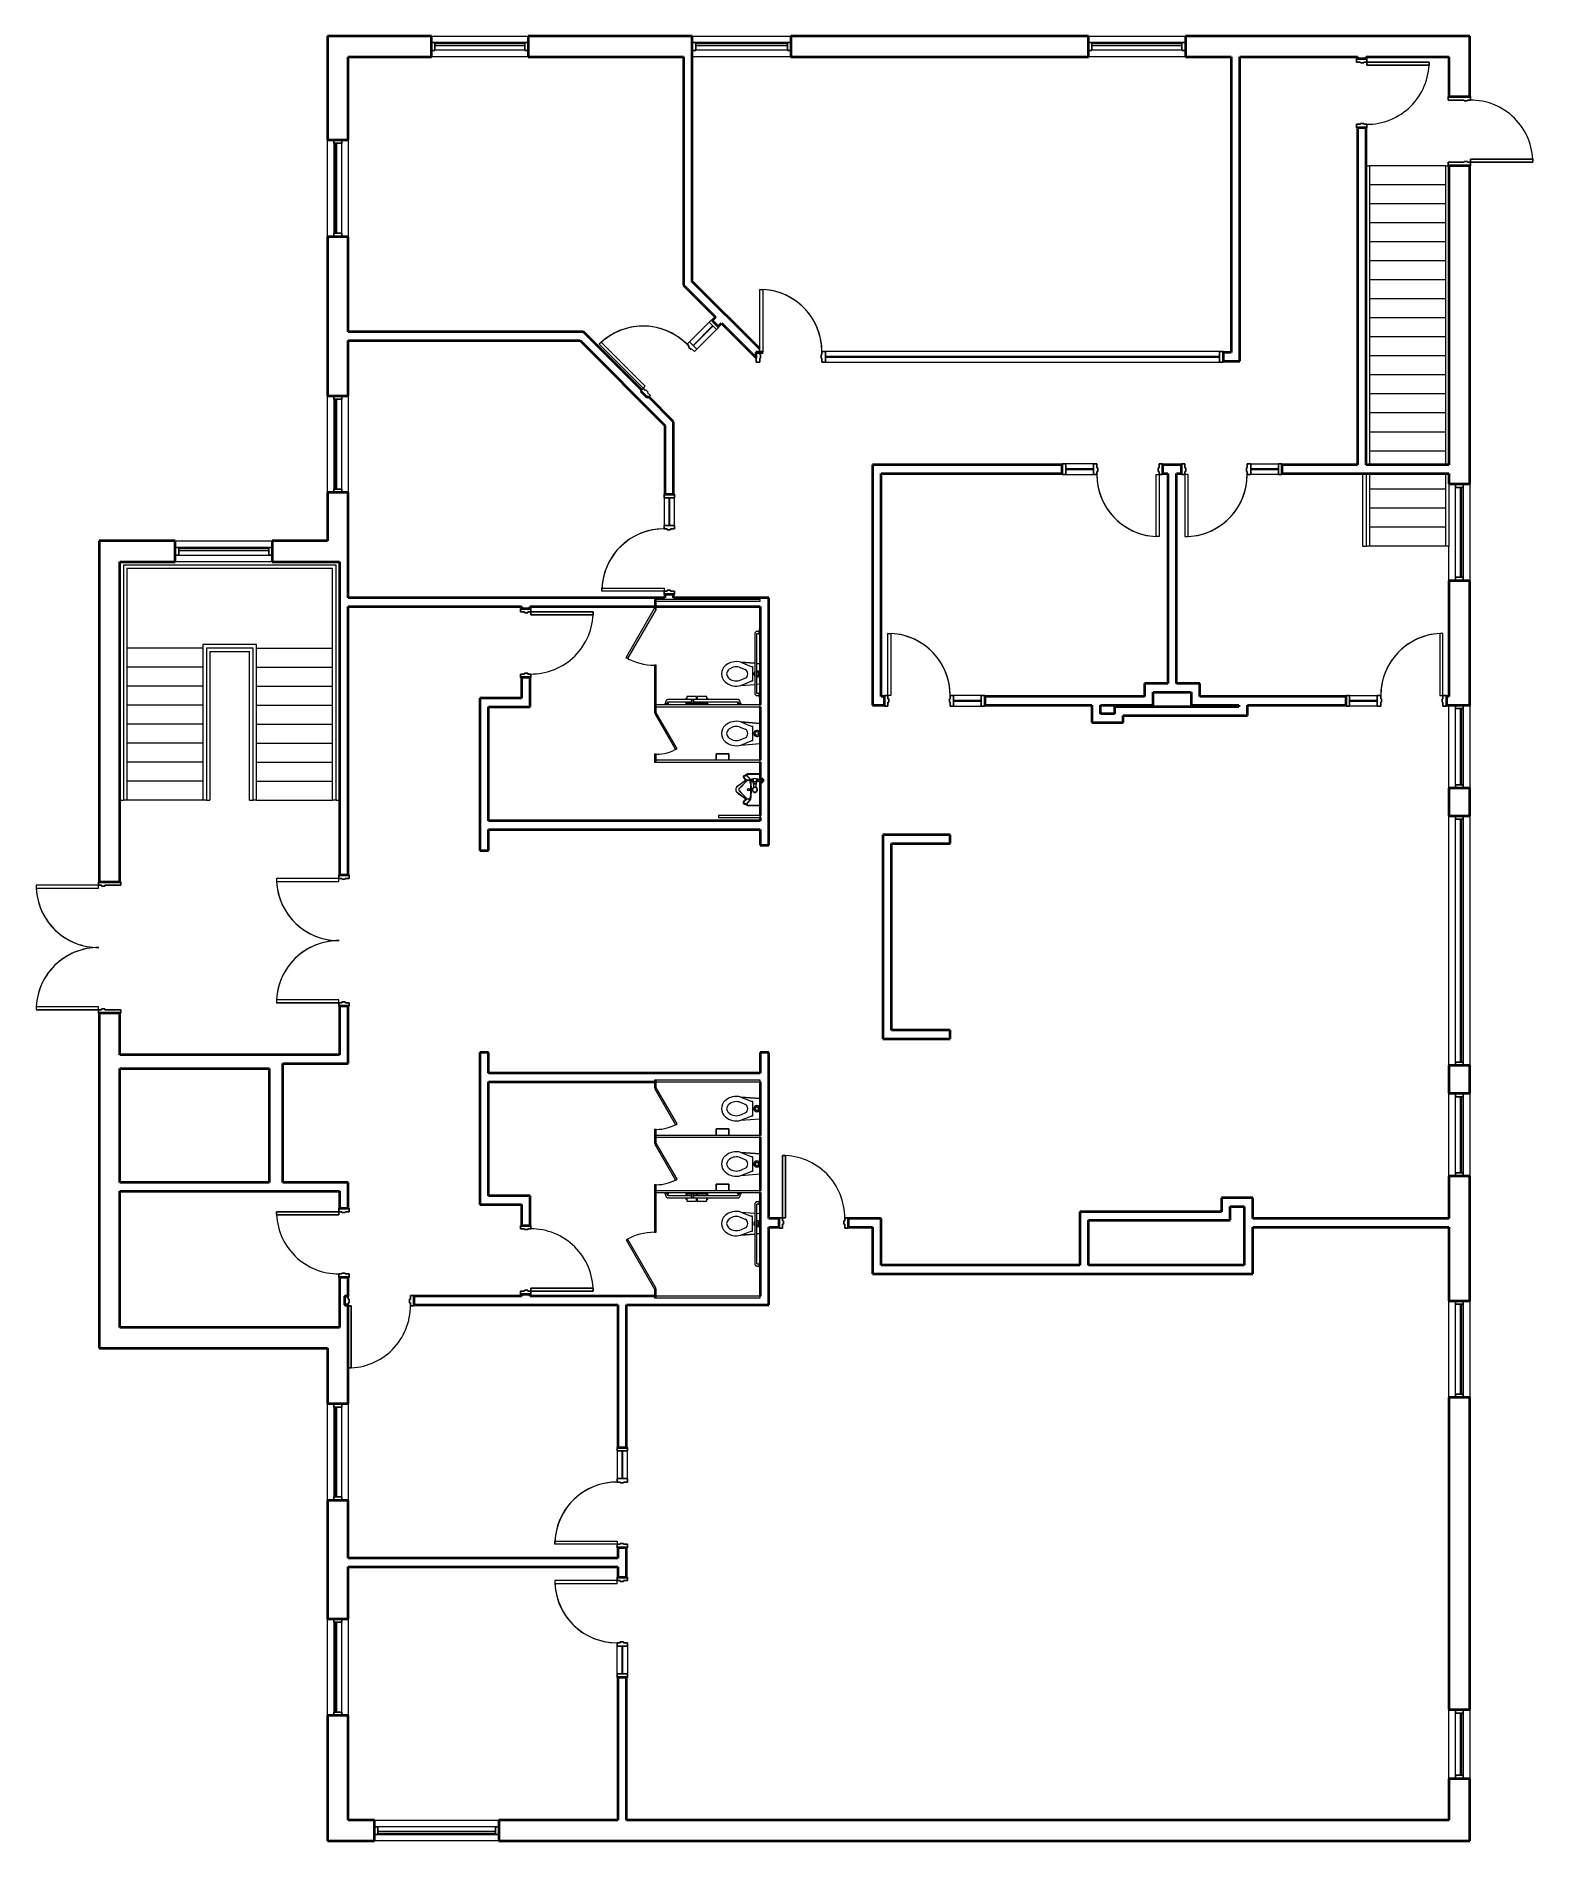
# Model space of a CAD drawing. Header units: inches. Extents: x 242 to 1108, y 42 to 1086.
import ezdxf

# ---------------------------------------------------------------- set-up
doc = ezdxf.new("R2010")
doc.units = ezdxf.units.IN
doc.header["$MEASUREMENT"] = 0
for name, color, linetype, lineweight in [('A-DOOR', 31, 'Continuous', 15), ('A-DOOR-FRAM', 31, 'Continuous', 25), ('A-FLOR-HRAL', 11, 'Continuous', 9), ('A-GLAZ-CURT', 52, 'Continuous', 9), ('A-GLAZ-CWMG', 51, 'Continuous', 9), ('A-WALL', 113, 'Continuous', 15), ('I-WALL', 2, 'Continuous', 15), ('P-SANR-FIXT', 6, 'Continuous', 9), ('Q-SPCQ', 91, 'Continuous', 9), ('S-STRS', 31, 'Continuous', 9)]:
    doc.layers.add(name, color=color, linetype=linetype, lineweight=lineweight)

# ---------------------------------------------------------------- blocks, each defined once
blk = doc.blocks.new('System Panel - zGlazed-5141282-LEVEL 1 - Map Export')
at = {"layer": 'A-GLAZ-CURT', "lineweight": 15}
for p, q in [((26, 1.5), (-26, 1.5)), ((-26, 1.5), (-26, 0.5)), ((-26, 0.5), (26, 0.5)), ((26, 0.5), (26, 1.5))]:
    blk.add_line(p, q, dxfattribs=at)
blk = doc.blocks.new('Rectangular Mullion - 4 1_2_ x 2_ Rectangular_CE_-5128439-LEVEL 1 - Map Export')
at = {"layer": 'A-GLAZ-CWMG'}
for p, q in [((1063.5, 773.2), (1063.5, 825.2)), ((1068, 773.2), (1068, 825.2))]:
    blk.add_line(p, q, dxfattribs=at)
blk = doc.blocks.new('Rectangular Mullion - 4 1_2_ x 2_ Rectangular_CE_-5141283-LEVEL 1 - Map Export')
at = {"layer": 'A-GLAZ-CWMG', "lineweight": 25}
for p, q in [((-2, 2.25), (0, 2.25)), ((-2, -2.25), (-2, 2.25)), ((0, 2.25), (0, -2.25)), ((0, -2.25), (-2, -2.25))]:
    blk.add_line(p, q, dxfattribs=at)
blk = doc.blocks.new('Rectangular Mullion - 4 1_2_ x 2_ Rectangular_CE_-5141284-LEVEL 1 - Map Export')
at = {"layer": 'A-GLAZ-CWMG', "lineweight": 25}
for p, q in [((0, 2.25), (-2, 2.25)), ((-2, 2.25), (-2, -2.25)), ((0, -2.25), (0, 2.25)), ((-2, -2.25), (0, -2.25))]:
    blk.add_line(p, q, dxfattribs=at)
blk = doc.blocks.new('System Panel - zGlazed-5142158-LEVEL 1 - Map Export')
at = {"layer": 'A-GLAZ-CURT', "lineweight": 15}
for p, q in [((22, 1.5), (-22, 1.5)), ((-22, 1.5), (-22, 0.5)), ((-22, 0.5), (22, 0.5)), ((22, 0.5), (22, 1.5))]:
    blk.add_line(p, q, dxfattribs=at)
blk = doc.blocks.new('Rectangular Mullion - 4 1_2_ x 2_ Rectangular_CE_-5128203-LEVEL 1 - Map Export')
at = {"layer": 'A-GLAZ-CWMG'}
for p, q in [((1063.5, 653.2), (1063.5, 697.2)), ((1068, 653.2), (1068, 697.2))]:
    blk.add_line(p, q, dxfattribs=at)
blk = doc.blocks.new('System Panel - zGlazed-5142159-LEVEL 1 - Map Export')
at = {"layer": 'A-GLAZ-CURT', "lineweight": 15}
for p, q in [((70.25, 1.5), (-70.25, 1.5)), ((-70.25, 1.5), (-70.25, 0.5)), ((-70.25, 0.5), (70.25, 0.5)), ((70.25, 0.5), (70.25, 1.5))]:
    blk.add_line(p, q, dxfattribs=at)
blk = doc.blocks.new('Rectangular Mullion - 4 1_2_ x 2_ Rectangular_CE_-5128737-LEVEL 1 - Map Export')
at = {"layer": 'A-GLAZ-CWMG'}
for p, q in [((1063.5, 492.7), (1063.5, 633.2)), ((1068, 492.7), (1068, 633.2))]:
    blk.add_line(p, q, dxfattribs=at)
blk = doc.blocks.new('System Panel - zGlazed-5142157-LEVEL 1 - Map Export')
at = {"layer": 'A-GLAZ-CURT', "lineweight": 15}
for p, q in [((18, 1.5), (-18, 1.5)), ((-18, 1.5), (-18, 0.5)), ((-18, 0.5), (18, 0.5)), ((18, 0.5), (18, 1.5))]:
    blk.add_line(p, q, dxfattribs=at)
blk = doc.blocks.new('Rectangular Mullion - 4 1_2_ x 2_ Rectangular_CE_-5129149-LEVEL 1 - Map Export')
at = {"layer": 'A-GLAZ-CWMG'}
for p, q in [((1063.5, 80.2), (1063.5, 116.2)), ((1068, 80.2), (1068, 116.2))]:
    blk.add_line(p, q, dxfattribs=at)
blk = doc.blocks.new('Toilet_Stall_ADA_CE_ - 60_ x 60_-5130883-LEVEL 1 - Map Export')
at = {"layer": 'Q-SPCQ'}
for p, q in [((25.5, 62.6), (-3.1, 79.1)), ((-2.6, 80), (26, 63.5)), ((-7, 63.5), (-30, 63.5)), ((-30, 63.5), (-30, 62.5)), ((-7, 62.5), (-7, 63.5)), ((26, 63.5), (25.5, 62.6)), ((31, 63.5), (26, 63.5)), ((26, 63.5), (26, 62.5)), ((31, 62.5), (31, 63.5)), ((-30, 62.5), (-7, 62.5)), ((26, 62.5), (31, 62.5)), ((30, 62.5), (30, 2.5)), ((31, 2.5), (31, 62.5)), ((30, 2.5), (31, 2.5))]:
    blk.add_line(p, q, dxfattribs=at)
blk.add_arc((26, 63.5), 33, 150, 180, dxfattribs=at)
blk = doc.blocks.new('RR Access_Grab Bar_Back_CE_ - 36_ _GB-1_-5130884-LEVEL 1 - Map Export')
at = {"layer": 'Q-SPCQ'}
for p, q in [((-43, 0), (-43, -0.7)), ((-41, -0.7), (-41, 0)), ((-7, 0), (-7, -0.7)), ((-5, -0.7), (-5, 0)), ((-43, -0.7), (-41, -0.7)), ((-42.6, -0.7), (-42.6, -1.5)), ((-41.4, -1.5), (-41.4, -0.7)), ((-7, -1.9), (-41, -1.9)), ((-41, -3.1), (-7, -3.1)), ((-7, -0.7), (-5, -0.7)), ((-6.6, -0.7), (-6.6, -1.5)), ((-5.4, -1.5), (-5.4, -0.7))]:
    blk.add_line(p, q, dxfattribs=at)
at = {"layer": 'Q-SPCQ', "flags": 128}
for points in [[(-42.6, -1.5), (-42.6, -1.6), (-42.6, -1.6), (-42.6, -1.7), (-42.6, -1.8), (-42.6, -1.8), (-42.6, -1.9), (-42.6, -1.9), (-42.5, -2), (-42.5, -2.1), (-42.5, -2.1), (-42.5, -2.2), (-42.4, -2.3), (-42.4, -2.3), (-42.4, -2.4), (-42.3, -2.4), (-42.3, -2.5), (-42.3, -2.5), (-42.2, -2.6), (-42.2, -2.6), (-42.1, -2.7), (-42.1, -2.7), (-42, -2.8), (-42, -2.8), (-41.9, -2.8), (-41.9, -2.9), (-41.8, -2.9), (-41.8, -2.9), (-41.7, -3), (-41.6, -3), (-41.6, -3), (-41.5, -3), (-41.5, -3.1), (-41.4, -3.1), (-41.3, -3.1), (-41.3, -3.1), (-41.2, -3.1), (-41.1, -3.1), (-41.1, -3.1), (-41, -3.1), (-41, -3.1)], [(-41, -1.9), (-41, -1.9), (-41, -1.9), (-41, -1.9), (-41.1, -1.9), (-41.1, -1.9), (-41.1, -1.9), (-41.1, -1.9), (-41.1, -1.9), (-41.1, -1.9), (-41.1, -1.8), (-41.2, -1.8), (-41.2, -1.8), (-41.2, -1.8), (-41.2, -1.8), (-41.2, -1.8), (-41.2, -1.8), (-41.2, -1.8), (-41.2, -1.8), (-41.3, -1.8), (-41.3, -1.8), (-41.3, -1.8), (-41.3, -1.7), (-41.3, -1.7), (-41.3, -1.7), (-41.3, -1.7), (-41.3, -1.7), (-41.3, -1.7), (-41.3, -1.7), (-41.3, -1.6), (-41.3, -1.6), (-41.4, -1.6), (-41.4, -1.6), (-41.4, -1.6), (-41.4, -1.6), (-41.4, -1.6), (-41.4, -1.5), (-41.4, -1.5), (-41.4, -1.5), (-41.4, -1.5), (-41.4, -1.5)], [(-6.6, -1.5), (-6.6, -1.5), (-6.6, -1.5), (-6.6, -1.5), (-6.6, -1.6), (-6.6, -1.6), (-6.6, -1.6), (-6.6, -1.6), (-6.6, -1.6), (-6.6, -1.6), (-6.7, -1.6), (-6.7, -1.7), (-6.7, -1.7), (-6.7, -1.7), (-6.7, -1.7), (-6.7, -1.7), (-6.7, -1.7), (-6.7, -1.7), (-6.7, -1.7), (-6.7, -1.8), (-6.7, -1.8), (-6.7, -1.8), (-6.8, -1.8), (-6.8, -1.8), (-6.8, -1.8), (-6.8, -1.8), (-6.8, -1.8), (-6.8, -1.8), (-6.8, -1.8), (-6.9, -1.8), (-6.9, -1.8), (-6.9, -1.9), (-6.9, -1.9), (-6.9, -1.9), (-6.9, -1.9), (-6.9, -1.9), (-7, -1.9), (-7, -1.9), (-7, -1.9), (-7, -1.9), (-7, -1.9)], [(-7, -3.1), (-6.9, -3.1), (-6.9, -3.1), (-6.8, -3.1), (-6.7, -3.1), (-6.7, -3.1), (-6.6, -3.1), (-6.6, -3.1), (-6.5, -3), (-6.4, -3), (-6.4, -3), (-6.3, -3), (-6.2, -2.9), (-6.2, -2.9), (-6.1, -2.9), (-6.1, -2.8), (-6, -2.8), (-6, -2.8), (-5.9, -2.7), (-5.9, -2.7), (-5.8, -2.6), (-5.8, -2.6), (-5.7, -2.5), (-5.7, -2.5), (-5.7, -2.4), (-5.6, -2.4), (-5.6, -2.3), (-5.6, -2.3), (-5.5, -2.2), (-5.5, -2.1), (-5.5, -2.1), (-5.5, -2), (-5.4, -2), (-5.4, -1.9), (-5.4, -1.8), (-5.4, -1.8), (-5.4, -1.7), (-5.4, -1.6), (-5.4, -1.6), (-5.4, -1.5), (-5.4, -1.5)]]:
    blk.add_lwpolyline(points, dxfattribs=at)
blk = doc.blocks.new('RR Access_Grab Bar_Side_CE_ - 42_ _GB-2_-5130885-LEVEL 1 - Map Export')
at = {"layer": 'Q-SPCQ'}
for p, q in [((-3.1, -13), (-3.1, -53)), ((-1.9, -38.4), (-1.9, -13)), ((-0.8, -11.4), (-1.5, -11.4)), ((-1.5, -12.6), (-0.8, -12.6)), ((0, -11), (-0.8, -11)), ((-0.8, -11), (-0.8, -13)), ((-0.8, -13), (0, -13)), ((-1.9, -53), (-1.9, -39.6)), ((-0.8, -53.4), (-1.5, -53.4)), ((-1.5, -54.6), (-0.8, -54.6)), ((0, -53), (-0.8, -53)), ((-0.8, -53), (-0.8, -55)), ((-0.8, -55), (0, -55))]:
    blk.add_line(p, q, dxfattribs=at)
at = {"layer": 'Q-SPCQ', "flags": 128}
for points in [[(-1.5, -11.4), (-1.6, -11.4), (-1.6, -11.4), (-1.7, -11.4), (-1.8, -11.4), (-1.8, -11.4), (-1.9, -11.4), (-1.9, -11.4), (-2, -11.5), (-2.1, -11.5), (-2.1, -11.5), (-2.2, -11.5), (-2.3, -11.6), (-2.3, -11.6), (-2.4, -11.6), (-2.4, -11.7), (-2.5, -11.7), (-2.5, -11.7), (-2.6, -11.8), (-2.6, -11.8), (-2.7, -11.9), (-2.7, -11.9), (-2.8, -12), (-2.8, -12), (-2.8, -12.1), (-2.9, -12.1), (-2.9, -12.2), (-2.9, -12.2), (-3, -12.3), (-3, -12.4), (-3, -12.4), (-3, -12.5), (-3.1, -12.5), (-3.1, -12.6), (-3.1, -12.7), (-3.1, -12.7), (-3.1, -12.8), (-3.1, -12.9), (-3.1, -12.9), (-3.1, -13), (-3.1, -13)], [(-1.9, -13), (-1.9, -13), (-1.9, -13), (-1.9, -13), (-1.9, -12.9), (-1.9, -12.9), (-1.9, -12.9), (-1.9, -12.9), (-1.9, -12.9), (-1.9, -12.9), (-1.8, -12.9), (-1.8, -12.8), (-1.8, -12.8), (-1.8, -12.8), (-1.8, -12.8), (-1.8, -12.8), (-1.8, -12.8), (-1.8, -12.8), (-1.8, -12.8), (-1.8, -12.7), (-1.8, -12.7), (-1.8, -12.7), (-1.7, -12.7), (-1.7, -12.7), (-1.7, -12.7), (-1.7, -12.7), (-1.7, -12.7), (-1.7, -12.7), (-1.7, -12.7), (-1.6, -12.7), (-1.6, -12.7), (-1.6, -12.6), (-1.6, -12.6), (-1.6, -12.6), (-1.6, -12.6), (-1.6, -12.6), (-1.5, -12.6), (-1.5, -12.6), (-1.5, -12.6), (-1.5, -12.6), (-1.5, -12.6)], [(-3.1, -53), (-3.1, -53.1), (-3.1, -53.1), (-3.1, -53.2), (-3.1, -53.3), (-3.1, -53.3), (-3.1, -53.4), (-3.1, -53.4), (-3, -53.5), (-3, -53.6), (-3, -53.6), (-3, -53.7), (-2.9, -53.8), (-2.9, -53.8), (-2.9, -53.9), (-2.8, -53.9), (-2.8, -54), (-2.8, -54), (-2.7, -54.1), (-2.7, -54.1), (-2.6, -54.2), (-2.6, -54.2), (-2.5, -54.3), (-2.5, -54.3), (-2.4, -54.3), (-2.4, -54.4), (-2.3, -54.4), (-2.3, -54.4), (-2.2, -54.5), (-2.1, -54.5), (-2.1, -54.5), (-2, -54.5), (-2, -54.6), (-1.9, -54.6), (-1.8, -54.6), (-1.8, -54.6), (-1.7, -54.6), (-1.6, -54.6), (-1.6, -54.6), (-1.5, -54.6), (-1.5, -54.6)], [(-1.5, -53.4), (-1.5, -53.4), (-1.5, -53.4), (-1.5, -53.4), (-1.6, -53.4), (-1.6, -53.4), (-1.6, -53.4), (-1.6, -53.4), (-1.6, -53.4), (-1.6, -53.4), (-1.6, -53.3), (-1.7, -53.3), (-1.7, -53.3), (-1.7, -53.3), (-1.7, -53.3), (-1.7, -53.3), (-1.7, -53.3), (-1.7, -53.3), (-1.7, -53.3), (-1.8, -53.3), (-1.8, -53.3), (-1.8, -53.3), (-1.8, -53.2), (-1.8, -53.2), (-1.8, -53.2), (-1.8, -53.2), (-1.8, -53.2), (-1.8, -53.2), (-1.8, -53.2), (-1.8, -53.1), (-1.8, -53.1), (-1.9, -53.1), (-1.9, -53.1), (-1.9, -53.1), (-1.9, -53.1), (-1.9, -53.1), (-1.9, -53), (-1.9, -53), (-1.9, -53), (-1.9, -53), (-1.9, -53)]]:
    blk.add_lwpolyline(points, dxfattribs=at)
blk = doc.blocks.new('RR Access_Grab Bar_Vert_CE_ - 24_ _GB-3_-5130886-LEVEL 1 - Map Export')
at = {"layer": 'Q-SPCQ'}
for p, q in [((-0.8, -38.4), (-1.5, -38.4)), ((-0.8, -38.4), (-1.5, -38.4)), ((-1.5, -39.6), (-0.8, -39.6)), ((-1.5, -39.6), (-0.8, -39.6)), ((0, -38), (-0.8, -38)), ((0, -38), (-0.8, -38)), ((-0.8, -38), (-0.8, -38)), ((-0.8, -38), (-0.8, -39)), ((-0.8, -39), (-0.8, -40)), ((-0.8, -40), (0, -40)), ((-0.8, -40), (0, -40)), ((-0.8, -40), (-0.8, -40))]:
    blk.add_line(p, q, dxfattribs=at)
at = {"layer": 'Q-SPCQ', "flags": 128}
for points in [[(-3.1, -38.9), (-3.1, -38.9), (-3.1, -38.8), (-3.1, -38.8), (-3.1, -38.8), (-3.1, -38.8), (-3.1, -38.7), (-3.1, -38.7), (-3, -38.7), (-3, -38.7), (-3, -38.6), (-3, -38.6), (-3, -38.6), (-3, -38.6), (-3, -38.6), (-2.9, -38.6), (-2.9, -38.5), (-2.9, -38.5), (-2.9, -38.5), (-2.9, -38.5), (-2.8, -38.5), (-2.8, -38.5), (-2.8, -38.4), (-2.8, -38.4), (-2.7, -38.4), (-2.7, -38.4), (-2.7, -38.4), (-2.7, -38.4), (-2.7, -38.4), (-2.6, -38.4), (-2.6, -38.4), (-2.6, -38.4), (-2.6, -38.4), (-2.5, -38.4), (-2.5, -38.4), (-2.5, -38.4)], [(-2.5, -39.6), (-2.5, -39.6), (-2.5, -39.6), (-2.6, -39.6), (-2.6, -39.6), (-2.6, -39.6), (-2.6, -39.6), (-2.7, -39.6), (-2.7, -39.6), (-2.7, -39.6), (-2.7, -39.6), (-2.8, -39.6), (-2.8, -39.6), (-2.8, -39.5), (-2.8, -39.5), (-2.9, -39.5), (-2.9, -39.5), (-2.9, -39.5), (-2.9, -39.5), (-2.9, -39.5), (-2.9, -39.4), (-3, -39.4), (-3, -39.4), (-3, -39.4), (-3, -39.4), (-3, -39.3), (-3, -39.3), (-3.1, -39.3), (-3.1, -39.3), (-3.1, -39.2), (-3.1, -39.2), (-3.1, -39.2), (-3.1, -39.2), (-3.1, -39.2), (-3.1, -39.1), (-3.1, -39.1)], [(-2.5, -38.4), (-2.5, -38.4), (-2.5, -38.4), (-2.5, -38.4), (-2.5, -38.4), (-2.5, -38.4)], [(-1.5, -38.4), (-1.5, -38.4), (-1.6, -38.4), (-1.6, -38.4), (-1.7, -38.4), (-1.7, -38.4), (-1.7, -38.4), (-1.8, -38.4), (-1.8, -38.4), (-1.9, -38.4), (-1.9, -38.4), (-1.9, -38.4), (-2, -38.4), (-2, -38.4), (-2, -38.4), (-2.1, -38.4), (-2.1, -38.4), (-2.1, -38.4), (-2.2, -38.4), (-2.2, -38.4), (-2.2, -38.4), (-2.2, -38.4), (-2.3, -38.4), (-2.3, -38.4), (-2.3, -38.4), (-2.3, -38.4), (-2.4, -38.4), (-2.4, -38.4), (-2.4, -38.4), (-2.4, -38.4), (-2.4, -38.4), (-2.4, -38.4), (-2.5, -38.4), (-2.5, -38.4), (-2.5, -38.4), (-2.5, -38.4), (-2.5, -38.4), (-2.5, -38.4), (-2.5, -38.4), (-2.5, -38.4)], [(-2.5, -39.6), (-2.5, -39.6), (-2.5, -39.6), (-2.5, -39.6), (-2.5, -39.6), (-2.5, -39.6)], [(-2.5, -39.6), (-2.5, -39.6), (-2.5, -39.6), (-2.5, -39.6), (-2.5, -39.6), (-2.5, -39.6), (-2.5, -39.6), (-2.5, -39.6), (-2.4, -39.6), (-2.4, -39.6), (-2.4, -39.6), (-2.4, -39.6), (-2.4, -39.6), (-2.4, -39.6), (-2.3, -39.6), (-2.3, -39.6), (-2.3, -39.6), (-2.3, -39.6), (-2.3, -39.6), (-2.2, -39.6), (-2.2, -39.6), (-2.2, -39.6), (-2.1, -39.6), (-2.1, -39.6), (-2.1, -39.6), (-2, -39.6), (-2, -39.6), (-2, -39.6), (-1.9, -39.6), (-1.9, -39.6), (-1.9, -39.6), (-1.8, -39.6), (-1.8, -39.6), (-1.7, -39.6), (-1.7, -39.6), (-1.7, -39.6), (-1.6, -39.6), (-1.6, -39.6), (-1.6, -39.6), (-1.5, -39.6), (-1.5, -39.6)], [(-2.3, -38.4), (-2.2, -38.4), (-2.2, -38.4), (-2.2, -38.4), (-2.1, -38.4), (-2.1, -38.4), (-2.1, -38.4), (-2, -38.4), (-2, -38.4), (-2, -38.4), (-1.9, -38.4), (-1.9, -38.4), (-1.9, -38.4), (-1.8, -38.4), (-1.8, -38.4), (-1.7, -38.4), (-1.7, -38.4), (-1.7, -38.4), (-1.6, -38.4), (-1.6, -38.4), (-1.6, -38.4), (-1.5, -38.4), (-1.5, -38.4)], [(-1.5, -39.6), (-1.5, -39.6), (-1.6, -39.6), (-1.6, -39.6), (-1.7, -39.6), (-1.7, -39.6), (-1.7, -39.6), (-1.8, -39.6), (-1.8, -39.6), (-1.9, -39.6), (-1.9, -39.6), (-1.9, -39.6), (-2, -39.6), (-2, -39.6), (-2, -39.6), (-2.1, -39.6), (-2.1, -39.6), (-2.1, -39.6), (-2.2, -39.6), (-2.2, -39.6), (-2.2, -39.6), (-2.2, -39.6), (-2.3, -39.6)]]:
    blk.add_lwpolyline(points, dxfattribs=at)
blk = doc.blocks.new('Toilet_Wall Hung_CE_ - ADA-909804-LEVEL 1 - Map Export')
at = {"layer": 'P-SANR-FIXT', "color": 8}
for p, q in [((-5.8, 0), (-6, -1.9)), ((-6.1, -3.1), (-6.7, -11.1)), ((-6.7, -11.1), (-6.1, -3.1)), ((-6.7, -11.1), (-4.3, -5.1)), ((-6, -1.9), (-5.8, 0)), ((-4.3, -4.3), (4.3, -4.3)), ((-4.3, -5.1), (-4.3, -4.3)), ((-3.9, -12), (-2.5, -8.5)), ((3.9, -12), (2.5, -8.5)), ((4.3, -4.3), (4.3, -5.1)), ((6.7, -11.1), (4.3, -5.1)), ((6, -1.9), (5.8, 0)), ((6, -1.9), (5.8, 0)), ((6.7, -11.1), (6.1, -3.1)), ((6.7, -11.1), (6.1, -3.1))]:
    blk.add_line(p, q, dxfattribs=at)
for centre, radius, start, end in [((0, -9.9), 2.85, 29.2965, 150.7035), ((0, -1.8), 1.77, 0, 180), ((0, -1.8), 1.75, 90, 181.6145), ((0, -1.8), 1.77, 180, 182.6016), ((0, -1.8), 1.77, 229.0921, 310.9079), ((0, -1.8), 1.75, 229.7686, 238.6546), ((0, -1.8), 0.97, 90, 182.8287), ((0, -1.8), 1.75, 242.3257, 267.223), ((0, -1.8), 1.75, 358.3855, 90), ((0, -1.8), 0.97, 357.1713, 90), ((0, -1.8), 1.75, 272.6686, 297.9922), ((0, -1.8), 1.75, 300.5828, 310.2314), ((0, -1.8), 1.77, 357.3984, 0), ((2.6, -13.7), 9.68, 164.0703, 221.9297), ((0, -16), 6.23, 221.9297, 318.0703), ((2.6, -13.7), 6.68, 165.3091, 225.452), ((0, -16.3), 3.01, 225.452, 315.452), ((-2.6, -13.7), 6.68, 314.548, 14.6909), ((-2.6, -13.7), 9.68, 318.0703, 15.9297)]:
    blk.add_arc(centre, radius, start, end, dxfattribs=at)
blk = doc.blocks.new('RR Access_Toilet Tissue Dispenser_CE_ - TTD-2-4416691-LEVEL 1 - Map Export')
at = {"layer": 'Q-SPCQ'}
for p, q in [((-5, -30.5), (-5, -36)), ((-3.1, -30.5), (-5, -30.5)), ((-4, -30), (-3.1, -30)), ((-4, -30.5), (-4, -30)), ((-1.9, -30), (0, -30)), ((-1.2, -30.5), (-1.9, -30.5)), ((0, -30.5), (-1.2, -30.5)), ((-1, -36), (-1, -30.5)), ((-5, -36), (-3.1, -36)), ((-5, -36.5), (-5, -42)), ((-3.1, -36.5), (-5, -36.5)), ((-4, -36.5), (-4, -36)), ((-1.9, -36), (-1.2, -36)), ((-1.2, -36.5), (-1.9, -36.5)), ((-1.2, -36), (0, -36)), ((0, -36.5), (-1.2, -36.5)), ((-1, -38), (-1, -36.5)), ((-1, -42), (-1, -39.2)), ((-5, -42), (-3.1, -42)), ((-4, -42.5), (-4, -42)), ((-3.1, -42.5), (-4, -42.5)), ((-1.9, -42), (-1.2, -42)), ((0, -42.5), (-1.9, -42.5)), ((-1.2, -42), (0, -42))]:
    blk.add_line(p, q, dxfattribs=at)
blk = doc.blocks.new('Toilet_Stall_Std_CE_ - Adj-5170460-LEVEL 1 - Map Export')
at = {"layer": 'Q-SPCQ'}
for p, q in [((-12, 63.5), (-16.5, 63.5)), ((-16.5, 63.5), (-16.5, 62.5)), ((-12, 62.5), (-12, 63.5)), ((11.5, 63.4), (-9.3, 51.4)), ((12, 62.5), (11.5, 63.4)), ((12, 63.5), (12, 62.5)), ((16.5, 63.5), (12, 63.5)), ((16.5, 62.5), (16.5, 63.5)), ((-16.5, 62.5), (-16.5, 2.5)), ((-16.5, 62.5), (-12, 62.5)), ((-15.5, 2.5), (-15.5, 62.5)), ((-8.8, 50.5), (12, 62.5)), ((12, 62.5), (16.5, 62.5)), ((15.5, 62.5), (15.5, 2.5)), ((16.5, 2.5), (16.5, 62.5)), ((-9.3, 51.4), (-8.8, 50.5)), ((-16.5, 2.5), (-15.5, 2.5)), ((15.5, 2.5), (16.5, 2.5))]:
    blk.add_line(p, q, dxfattribs=at)
blk.add_arc((12, 62.5), 24, 180, 210, dxfattribs=at)
blk = doc.blocks.new('RR Access_Toilet Napkin Disposal_CE_ - SND-1-888218-LEVEL 1 - Map Export')
at = {"layer": 'Q-SPCQ'}
for p, q in [((-3.75, 3.8125), (-3.75, 0)), ((-3.75, 0), (-3.75, 3.8125)), ((-3.75, 0), (3.75, 0)), ((-3.75, 0), (3.75, 0)), ((3.75, 0), (-3.75, 0)), ((3.75, 0), (3.75, 3.8125)), ((3.75, 0), (3.75, 3.8125)), ((3.75, 3.8125), (3.75, 0))]:
    blk.add_line(p, q, dxfattribs=at)
blk = doc.blocks.new('Toilet_Wall Hung_CE_ - STN-888222-LEVEL 1 - Map Export')
at = {"layer": 'P-SANR-FIXT', "color": 8}
for p, q in [((-5.8, 0), (-6.7, -11.1)), ((-6.7, -11.1), (-5.8, 0)), ((-6.7, -11.1), (-4.3, -5.1)), ((-4.3, -4.3), (4.3, -4.3)), ((-4.3, -5.1), (-4.3, -4.3)), ((-3.9, -12), (-2.5, -8.5)), ((3.9, -12), (2.5, -8.5)), ((4.3, -4.3), (4.3, -5.1)), ((6.7, -11.1), (4.3, -5.1)), ((6.7, -11.1), (5.8, 0)), ((6.7, -11.1), (5.8, 0))]:
    blk.add_line(p, q, dxfattribs=at)
for centre, radius, start, end in [((0, -9.9), 2.85, 29.2965, 150.7035), ((0, -1.8), 1.77, 0, 180), ((0, -1.8), 1.75, 90, 238.6546), ((0, -1.8), 1.77, 180, 0), ((0, -1.8), 0.97, 90, 270), ((0, -1.8), 1.75, 242.3257, 267.223), ((0, -1.8), 1.75, 300.5828, 90), ((0, -1.8), 0.97, 270, 90), ((0, -1.8), 1.75, 272.6686, 297.9922), ((2.6, -13.7), 9.68, 164.0703, 221.9297), ((0, -16), 6.23, 221.9297, 318.0703), ((2.6, -13.7), 6.68, 165.3091, 225.452), ((0, -16.3), 3.01, 225.452, 315.452), ((-2.6, -13.7), 6.68, 314.548, 14.6909), ((-2.6, -13.7), 9.68, 318.0703, 15.9297)]:
    blk.add_arc(centre, radius, start, end, dxfattribs=at)
blk = doc.blocks.new('Urinal_Stall_CE_ - Std-5131590-LEVEL 1 - Map Export')
at = {"layer": 'P-SANR-FIXT', "color": 8}
for p, q in [((0.5, 26.5), (-0.5, 26.5)), ((-0.5, 26.5), (-0.5, 2.5)), ((0.5, 2.5), (0.5, 26.5)), ((6.4, 9.7), (7.6, 12.2)), ((8, 12.3), (9.2, 11.4)), ((14.7, 14.4), (10.7, 10.5)), ((10.8, 11.6), (13.8, 15.7)), ((16.4, 14.4), (20.3, 10.5)), ((20.2, 11.6), (17.2, 15.7)), ((23, 12.3), (21.8, 11.4)), ((24.6, 9.7), (23.4, 12.2)), ((0.5, 2.5), (-0.5, 2.5)), ((-0.5, 2.5), (0.5, 2.5)), ((6.4, 9.7), (7.1, 10.4)), ((6.4, 9.7), (6.4, 2.5)), ((6.4, 2.5), (24.6, 2.5)), ((7.1, 10.4), (9.8, 8.1)), ((10.1, 9.1), (10.1, 8.4)), ((20.9, 8.3), (20.9, 9.1)), ((23.9, 10.4), (21.2, 8.1)), ((24.6, 9.7), (23.9, 10.4)), ((24.6, 9.7), (24.6, 2.5)), ((24.6, 2.5), (24.6, 9.7))]:
    blk.add_line(p, q, dxfattribs=at)
at = {"layer": 'P-SANR-FIXT', "color": 55, "lineweight": 15}
for p, q in [((7.6, 12.2), (6.4, 9.8)), ((7.6, 12.2), (7, 10.3)), ((8, 12.3), (7.3, 10.3)), ((9.2, 11.3), (8, 12.3)), ((23.1, 12.3), (21.8, 11.3)), ((23.1, 12.3), (23.7, 10.3)), ((24.6, 9.8), (23.4, 12.2)), ((24, 10.3), (23.4, 12.2)), ((6.4, 9.7), (6.4, 2.5)), ((7, 10.3), (6.5, 9.8)), ((6.6, 9.7), (7.1, 10.1)), ((6.6, 9.7), (6.6, 2.5)), ((7.1, 10.1), (9.4, 8.2)), ((9.5, 8.3), (7.3, 10.3)), ((9.8, 8.6), (10, 10.1)), ((9.8, 8.6), (10, 10)), ((9.8, 8.6), (9.9, 8.5)), ((10.1, 8.3), (10, 10)), ((13.6, 5.8), (13.8, 5.8)), ((13.6, 5.2), (13.6, 5.8)), ((13.8, 5.2), (13.6, 5.2)), ((13.8, 6), (14.1, 6)), ((13.8, 5.8), (13.8, 6)), ((13.8, 5.2), (13.8, 5.8)), ((13.8, 5), (13.8, 5.2)), ((14.1, 5), (13.8, 5)), ((16.8, 6.2), (17, 6.2)), ((17, 4.8), (16.8, 4.8)), ((17, 6.2), (17, 4.8)), ((17, 6.2), (17, 6.1)), ((17, 6.1), (18.7, 6.1)), ((17, 4.9), (17, 4.8)), ((18.7, 4.9), (17, 4.9)), ((18.7, 4.7), (18.7, 6.3)), ((18.7, 6.3), (19.3, 6.3)), ((18.7, 6.1), (18.7, 6.3)), ((19.3, 5.5), (18.7, 5.5)), ((18.7, 4.7), (18.7, 4.9)), ((19.3, 4.7), (18.7, 4.7)), ((19.3, 6.3), (19.3, 4.7)), ((19.3, 6.3), (19.3, 6.2)), ((19.3, 6.2), (20, 6.2)), ((19.3, 4.8), (19.3, 4.7)), ((20, 4.8), (19.3, 4.8)), ((19.6, 1.1), (20.9, 1.1)), ((20.2, 1.1), (19.6, 1.1)), ((20, 7.2), (21.7, 7.2)), ((20, 6.3), (20, 7.2)), ((20, 6.8), (21.7, 6.8)), ((20, 6.3), (21.7, 6.3)), ((20, 5.5), (20, 6.3)), ((20, 6.3), (20, 6.3)), ((20, 6.2), (20, 6.3)), ((20, 4.7), (20, 5.5)), ((20, 4.7), (20, 4.8)), ((21.7, 4.7), (20, 4.7)), ((20, 4.7), (20, 4.7)), ((20, 3.8), (20, 4.7)), ((21.7, 4.5), (20, 4.5)), ((21.7, 3.8), (20, 3.8)), ((20.2, 3.8), (20, 3.8)), ((20.1, 1.7), (20.9, 1.7)), ((20.1, 1.7), (20.2, 1.7)), ((20.2, 1.7), (20.2, 3.8)), ((20.2, 0.5), (20.2, 1.1)), ((21.6, 0.5), (20.2, 0.5)), ((20.5, 7.2), (20.5, 6.8)), ((20.5, 4.5), (20.5, 3.8)), ((20.9, 8.3), (21, 10)), ((21.7, 1.7), (20.9, 1.7)), ((22.2, 1.1), (20.9, 1.1)), ((21.2, 8.6), (21, 10.1)), ((21.2, 8.6), (21, 10)), ((21.3, 6.8), (21.3, 7.2)), ((21.3, 3.8), (21.3, 4.5)), ((23.7, 10.3), (21.5, 8.3)), ((21.6, 8.2), (23.8, 10.1)), ((21.6, 3.8), (21.6, 1.7)), ((21.7, 3.8), (21.6, 3.8)), ((21.6, 1.7), (21.7, 1.7)), ((21.6, 1.1), (21.6, 0.5)), ((22.2, 1.1), (21.6, 1.1)), ((21.7, 7.2), (21.7, 6.3)), ((21.7, 6.3), (21.7, 6.3)), ((21.7, 4.7), (21.7, 3.8)), ((21.7, 4.7), (21.7, 4.7)), ((23.8, 10.1), (24.4, 9.7)), ((24.5, 9.8), (24, 10.3)), ((24.4, 9.7), (24.2, 2.5)), ((24.6, 2.5), (24.6, 9.7))]:
    blk.add_line(p, q, dxfattribs=at)
blk.add_circle((15.5, 9.2), 0.592, dxfattribs=at)
at = {"layer": 'P-SANR-FIXT', "color": 8}
blk.add_circle((15.5, 9.1), 0.605, dxfattribs=at)
for centre, radius, start, end in [((7.8, 12), 0.261, 58.6662, 137.5163), ((9.9, 12.1), 1.02, 225.231, 334.7164), ((12.1, 9), 2, 132.9287, 177.2306), ((15.5, 14.4), 2.11, 41.2283, 138.7717), ((15.5, 13.6), 1.21, 45.8885, 134.1115), ((21.1, 12.1), 1.02, 205.2836, 314.769), ((18.9, 9), 2, 2.7694, 47.0713), ((23.2, 12), 0.261, 42.4837, 121.3338), ((15.5, 47.8), 40, 261.8863, 278.1137), ((15.5, 31.8), 24.1, 257.0241, 282.8875)]:
    blk.add_arc(centre, radius, start, end, dxfattribs=at)
at = {"layer": 'P-SANR-FIXT', "color": 55, "lineweight": 15}
for centre, radius, start, end in [((7.8, 12), 0.256, 57.6664, 138.5161), ((9.7, 11.9), 1.13, 239.4759, 348.428), ((17.6, 18.9), 11.6, 223.4516, 229.2579), ((9.9, 12.1), 0.997, 226.4454, 326.7034), ((12.1, 9), 2, 132.9287, 177.2306), ((86.6, -41), 92.3, 141.8571, 145.308), ((140.6, -115.4), 180.8, 134.1115, 135.8885), ((15.2, 14.9), 1.64, 94.2341, 137.1407), ((15.5, 13.6), 1.21, 45.8885, 134.1115), ((15.5, 14.6), 1.99, 78.2582, 101.2267), ((15.8, 14.9), 1.63, 43.5426, 86.036), ((-109.6, -115.4), 180.8, 44.1115, 45.8885), ((-54.4, -40.2), 90.9, 34.6983, 38.2148), ((21.3, 11.9), 1.13, 191.5745, 300.5241), ((21.1, 12), 0.984, 212.3692, 314.482), ((18.9, 9), 2, 2.7694, 47.0713), ((13.4, 18.9), 11.6, 310.7421, 316.5484), ((23.2, 12.1), 0.244, 30.9044, 120.7341), ((6.6, 9.7), 0.242, 151.4115, 180), ((6.5, 9.7), 0.103, 94.3659, 125.7473), ((7.2, 10.1), 0.216, 49.1066, 130.1141), ((10.2, 9.1), 1.21, 229.1278, 262.4301), ((10.2, 9.1), 0.974, 228.2159, 262.482), ((10.2, 8.8), 0.469, 203.3487, 250.7427), ((9.9, 9.9), 0.203, 13.1331, 48.0376), ((15.5, 31.8), 24.1, 256.8739, 283.1261), ((15.5, 49.1), 41.6, 262.4301, 277.5699), ((15.5, 49.5), 41.8, 262.482, 277.4333), ((15.5, 5.5), 1.5, 90, 180), ((15.5, 5.5), 1.5, 180, 270), ((15.5, 5.5), 1.5, 90, 160.5469), ((15.5, 5.5), 1.5, 199.4531, 270), ((15.5, 5.5), 1.26, 90, 180), ((15.5, 5.5), 1.26, 180, 270), ((15.5, 5.5), 1.5, 0, 90), ((15.5, 5.5), 1.5, 28.6359, 90), ((15.5, 5.5), 1.26, 360, 90), ((15.5, 5.5), 1.5, 270, 360), ((15.5, 5.5), 1.26, 270, 0), ((15.5, 5.5), 1.5, 270, 331.3641), ((20.1, 1.1), 0.557, 96.1094, 183.8906), ((20.7, 9.2), 1.09, 280.1539, 310.8073), ((21.1, 9.9), 0.203, 131.9624, 166.8669), ((20.7, 8.9), 0.62, 293.2025, 327.8607), ((20.8, 9.1), 1.21, 277.5699, 310.8722), ((19.2, 5.5), 2.69, 342.9534, 17.0466), ((21.6, 1.1), 0.557, 356.0496, 83.9504), ((23.8, 10.1), 0.217, 51.1906, 126.81), ((24.5, 9.7), 0.0965, 51.3748, 85.9468), ((24.4, 9.7), 0.273, 357.9402, 26.9716)]:
    blk.add_arc(centre, radius, start, end, dxfattribs=at)
blk = doc.blocks.new('Toilet_Stall_ADA_CE_ - 60_ x 60_-5132356-LEVEL 1 - Map Export')
at = {"layer": 'Q-SPCQ'}
for p, q in [((31, -2.5), (30, -2.5)), ((30, -2.5), (30, -62.5)), ((31, -62.5), (31, -2.5)), ((-30, -62.5), (-30, -63.5)), ((-7, -62.5), (-30, -62.5)), ((-7, -63.5), (-7, -62.5)), ((25.5, -62.6), (-3.1, -79.1)), ((26, -63.5), (25.5, -62.6)), ((31, -62.5), (26, -62.5)), ((26, -62.5), (26, -63.5)), ((31, -63.5), (31, -62.5)), ((-30, -63.5), (-7, -63.5)), ((-2.6, -80), (26, -63.5)), ((26, -63.5), (31, -63.5))]:
    blk.add_line(p, q, dxfattribs=at)
blk.add_arc((26, -63.5), 33, 180, 210, dxfattribs=at)
blk = doc.blocks.new('RR Access_Grab Bar_Back_CE_ - 36_ _GB-1_-1693847-LEVEL 1 - Map Export')
at = {"layer": 'Q-SPCQ'}
for p, q in [((-43, 0.7), (-43, 0)), ((-41, 0.7), (-43, 0.7)), ((-42.6, 1.5), (-42.6, 0.7)), ((-41.4, 0.7), (-41.4, 1.5)), ((-7, 3.1), (-41, 3.1)), ((-41, 1.9), (-7, 1.9)), ((-41, 0), (-41, 0.7)), ((-7, 0.7), (-7, 0)), ((-5, 0.7), (-7, 0.7)), ((-6.6, 1.5), (-6.6, 0.7)), ((-5.4, 0.7), (-5.4, 1.5)), ((-5, 0), (-5, 0.7))]:
    blk.add_line(p, q, dxfattribs=at)
at = {"layer": 'Q-SPCQ', "flags": 128}
for points in [[(-41, 3.1), (-41.1, 3.1), (-41.1, 3.1), (-41.2, 3.1), (-41.3, 3.1), (-41.3, 3.1), (-41.4, 3.1), (-41.4, 3.1), (-41.5, 3), (-41.6, 3), (-41.6, 3), (-41.7, 3), (-41.8, 2.9), (-41.8, 2.9), (-41.9, 2.9), (-41.9, 2.8), (-42, 2.8), (-42, 2.8), (-42.1, 2.7), (-42.1, 2.7), (-42.2, 2.6), (-42.2, 2.6), (-42.3, 2.5), (-42.3, 2.5), (-42.3, 2.4), (-42.4, 2.4), (-42.4, 2.3), (-42.4, 2.3), (-42.5, 2.2), (-42.5, 2.1), (-42.5, 2.1), (-42.5, 2), (-42.6, 2), (-42.6, 1.9), (-42.6, 1.8), (-42.6, 1.8), (-42.6, 1.7), (-42.6, 1.6), (-42.6, 1.6), (-42.6, 1.5), (-42.6, 1.5)], [(-41.4, 1.5), (-41.4, 1.5), (-41.4, 1.5), (-41.4, 1.5), (-41.4, 1.6), (-41.4, 1.6), (-41.4, 1.6), (-41.4, 1.6), (-41.4, 1.6), (-41.4, 1.6), (-41.3, 1.6), (-41.3, 1.7), (-41.3, 1.7), (-41.3, 1.7), (-41.3, 1.7), (-41.3, 1.7), (-41.3, 1.7), (-41.3, 1.7), (-41.3, 1.7), (-41.3, 1.8), (-41.3, 1.8), (-41.3, 1.8), (-41.2, 1.8), (-41.2, 1.8), (-41.2, 1.8), (-41.2, 1.8), (-41.2, 1.8), (-41.2, 1.8), (-41.2, 1.8), (-41.1, 1.8), (-41.1, 1.8), (-41.1, 1.9), (-41.1, 1.9), (-41.1, 1.9), (-41.1, 1.9), (-41.1, 1.9), (-41, 1.9), (-41, 1.9), (-41, 1.9), (-41, 1.9), (-41, 1.9)], [(-5.4, 1.5), (-5.4, 1.6), (-5.4, 1.6), (-5.4, 1.7), (-5.4, 1.8), (-5.4, 1.8), (-5.4, 1.9), (-5.4, 1.9), (-5.5, 2), (-5.5, 2.1), (-5.5, 2.1), (-5.5, 2.2), (-5.6, 2.3), (-5.6, 2.3), (-5.6, 2.4), (-5.7, 2.4), (-5.7, 2.5), (-5.7, 2.5), (-5.8, 2.6), (-5.8, 2.6), (-5.9, 2.7), (-5.9, 2.7), (-6, 2.8), (-6, 2.8), (-6.1, 2.8), (-6.1, 2.9), (-6.2, 2.9), (-6.2, 2.9), (-6.3, 3), (-6.4, 3), (-6.4, 3), (-6.5, 3), (-6.5, 3.1), (-6.6, 3.1), (-6.7, 3.1), (-6.7, 3.1), (-6.8, 3.1), (-6.9, 3.1), (-6.9, 3.1), (-7, 3.1), (-7, 3.1)], [(-7, 1.9), (-7, 1.9), (-7, 1.9), (-7, 1.9), (-6.9, 1.9), (-6.9, 1.9), (-6.9, 1.9), (-6.9, 1.9), (-6.9, 1.9), (-6.9, 1.9), (-6.9, 1.8), (-6.8, 1.8), (-6.8, 1.8), (-6.8, 1.8), (-6.8, 1.8), (-6.8, 1.8), (-6.8, 1.8), (-6.8, 1.8), (-6.8, 1.8), (-6.7, 1.8), (-6.7, 1.8), (-6.7, 1.8), (-6.7, 1.7), (-6.7, 1.7), (-6.7, 1.7), (-6.7, 1.7), (-6.7, 1.7), (-6.7, 1.7), (-6.7, 1.7), (-6.7, 1.6), (-6.7, 1.6), (-6.6, 1.6), (-6.6, 1.6), (-6.6, 1.6), (-6.6, 1.6), (-6.6, 1.6), (-6.6, 1.5), (-6.6, 1.5), (-6.6, 1.5), (-6.6, 1.5), (-6.6, 1.5)]]:
    blk.add_lwpolyline(points, dxfattribs=at)
blk = doc.blocks.new('RR Access_Grab Bar_Side_CE_ - 42_ _GB-2_-1694463-LEVEL 1 - Map Export')
at = {"layer": 'Q-SPCQ'}
for p, q in [((-3.1, 53), (-3.1, 13)), ((-1.9, 39.6), (-1.9, 53)), ((-0.8, 54.6), (-1.5, 54.6)), ((-1.5, 53.4), (-0.8, 53.4)), ((-0.8, 55), (-0.8, 53)), ((0, 55), (-0.8, 55)), ((-0.8, 53), (0, 53)), ((-1.9, 13), (-1.9, 38.4)), ((-0.8, 12.6), (-1.5, 12.6)), ((-1.5, 11.4), (-0.8, 11.4)), ((-0.8, 13), (-0.8, 11)), ((0, 13), (-0.8, 13)), ((-0.8, 11), (0, 11))]:
    blk.add_line(p, q, dxfattribs=at)
at = {"layer": 'Q-SPCQ', "flags": 128}
for points in [[(-1.5, 54.6), (-1.6, 54.6), (-1.6, 54.6), (-1.7, 54.6), (-1.8, 54.6), (-1.8, 54.6), (-1.9, 54.6), (-1.9, 54.6), (-2, 54.5), (-2.1, 54.5), (-2.1, 54.5), (-2.2, 54.5), (-2.3, 54.4), (-2.3, 54.4), (-2.4, 54.4), (-2.4, 54.3), (-2.5, 54.3), (-2.5, 54.3), (-2.6, 54.2), (-2.6, 54.2), (-2.7, 54.1), (-2.7, 54.1), (-2.8, 54), (-2.8, 54), (-2.8, 53.9), (-2.9, 53.9), (-2.9, 53.8), (-2.9, 53.8), (-3, 53.7), (-3, 53.6), (-3, 53.6), (-3, 53.5), (-3.1, 53.5), (-3.1, 53.4), (-3.1, 53.3), (-3.1, 53.3), (-3.1, 53.2), (-3.1, 53.1), (-3.1, 53.1), (-3.1, 53), (-3.1, 53)], [(-1.9, 53), (-1.9, 53), (-1.9, 53), (-1.9, 53), (-1.9, 53.1), (-1.9, 53.1), (-1.9, 53.1), (-1.9, 53.1), (-1.9, 53.1), (-1.9, 53.1), (-1.8, 53.1), (-1.8, 53.2), (-1.8, 53.2), (-1.8, 53.2), (-1.8, 53.2), (-1.8, 53.2), (-1.8, 53.2), (-1.8, 53.2), (-1.8, 53.2), (-1.8, 53.3), (-1.8, 53.3), (-1.8, 53.3), (-1.7, 53.3), (-1.7, 53.3), (-1.7, 53.3), (-1.7, 53.3), (-1.7, 53.3), (-1.7, 53.3), (-1.7, 53.3), (-1.6, 53.3), (-1.6, 53.3), (-1.6, 53.4), (-1.6, 53.4), (-1.6, 53.4), (-1.6, 53.4), (-1.6, 53.4), (-1.5, 53.4), (-1.5, 53.4), (-1.5, 53.4), (-1.5, 53.4), (-1.5, 53.4)], [(-3.1, 13), (-3.1, 12.9), (-3.1, 12.9), (-3.1, 12.8), (-3.1, 12.7), (-3.1, 12.7), (-3.1, 12.6), (-3.1, 12.6), (-3, 12.5), (-3, 12.4), (-3, 12.4), (-3, 12.3), (-2.9, 12.2), (-2.9, 12.2), (-2.9, 12.1), (-2.8, 12.1), (-2.8, 12), (-2.8, 12), (-2.7, 11.9), (-2.7, 11.9), (-2.6, 11.8), (-2.6, 11.8), (-2.5, 11.7), (-2.5, 11.7), (-2.4, 11.7), (-2.4, 11.6), (-2.3, 11.6), (-2.3, 11.6), (-2.2, 11.5), (-2.1, 11.5), (-2.1, 11.5), (-2, 11.5), (-2, 11.4), (-1.9, 11.4), (-1.8, 11.4), (-1.8, 11.4), (-1.7, 11.4), (-1.6, 11.4), (-1.6, 11.4), (-1.5, 11.4), (-1.5, 11.4)], [(-1.5, 12.6), (-1.5, 12.6), (-1.5, 12.6), (-1.5, 12.6), (-1.6, 12.6), (-1.6, 12.6), (-1.6, 12.6), (-1.6, 12.6), (-1.6, 12.6), (-1.6, 12.6), (-1.6, 12.7), (-1.7, 12.7), (-1.7, 12.7), (-1.7, 12.7), (-1.7, 12.7), (-1.7, 12.7), (-1.7, 12.7), (-1.7, 12.7), (-1.7, 12.7), (-1.8, 12.7), (-1.8, 12.7), (-1.8, 12.7), (-1.8, 12.8), (-1.8, 12.8), (-1.8, 12.8), (-1.8, 12.8), (-1.8, 12.8), (-1.8, 12.8), (-1.8, 12.8), (-1.8, 12.9), (-1.8, 12.9), (-1.9, 12.9), (-1.9, 12.9), (-1.9, 12.9), (-1.9, 12.9), (-1.9, 12.9), (-1.9, 13), (-1.9, 13), (-1.9, 13), (-1.9, 13), (-1.9, 13)]]:
    blk.add_lwpolyline(points, dxfattribs=at)
blk = doc.blocks.new('RR Access_Grab Bar_Vert_CE_ - 24_ _GB-3_-1696212-LEVEL 1 - Map Export')
at = {"layer": 'Q-SPCQ'}
for p, q in [((-0.8, 39.6), (-1.5, 39.6)), ((-0.8, 39.6), (-1.5, 39.6)), ((-1.5, 38.4), (-0.8, 38.4)), ((-1.5, 38.4), (-0.8, 38.4)), ((-0.8, 40), (-0.8, 40)), ((-0.8, 40), (-0.8, 39)), ((-0.8, 39), (-0.8, 38)), ((-0.8, 38), (-0.8, 38)), ((0, 40), (-0.8, 40)), ((0, 40), (-0.8, 40)), ((-0.8, 38), (0, 38)), ((-0.8, 38), (0, 38))]:
    blk.add_line(p, q, dxfattribs=at)
at = {"layer": 'Q-SPCQ', "flags": 128}
for points in [[(-3.1, 39.1), (-3.1, 39.1), (-3.1, 39.2), (-3.1, 39.2), (-3.1, 39.2), (-3.1, 39.2), (-3.1, 39.3), (-3.1, 39.3), (-3, 39.3), (-3, 39.3), (-3, 39.4), (-3, 39.4), (-3, 39.4), (-3, 39.4), (-3, 39.4), (-2.9, 39.4), (-2.9, 39.5), (-2.9, 39.5), (-2.9, 39.5), (-2.9, 39.5), (-2.8, 39.5), (-2.8, 39.5), (-2.8, 39.6), (-2.8, 39.6), (-2.7, 39.6), (-2.7, 39.6), (-2.7, 39.6), (-2.7, 39.6), (-2.7, 39.6), (-2.6, 39.6), (-2.6, 39.6), (-2.6, 39.6), (-2.6, 39.6), (-2.5, 39.6), (-2.5, 39.6), (-2.5, 39.6)], [(-2.5, 38.4), (-2.5, 38.4), (-2.5, 38.4), (-2.6, 38.4), (-2.6, 38.4), (-2.6, 38.4), (-2.6, 38.4), (-2.7, 38.4), (-2.7, 38.4), (-2.7, 38.4), (-2.7, 38.4), (-2.8, 38.4), (-2.8, 38.4), (-2.8, 38.5), (-2.8, 38.5), (-2.9, 38.5), (-2.9, 38.5), (-2.9, 38.5), (-2.9, 38.5), (-2.9, 38.5), (-2.9, 38.6), (-3, 38.6), (-3, 38.6), (-3, 38.6), (-3, 38.6), (-3, 38.7), (-3, 38.7), (-3.1, 38.7), (-3.1, 38.7), (-3.1, 38.8), (-3.1, 38.8), (-3.1, 38.8), (-3.1, 38.8), (-3.1, 38.8), (-3.1, 38.9), (-3.1, 38.9)], [(-2.5, 39.6), (-2.5, 39.6), (-2.5, 39.6), (-2.5, 39.6), (-2.5, 39.6), (-2.5, 39.6)], [(-1.5, 39.6), (-1.5, 39.6), (-1.6, 39.6), (-1.6, 39.6), (-1.7, 39.6), (-1.7, 39.6), (-1.7, 39.6), (-1.8, 39.6), (-1.8, 39.6), (-1.9, 39.6), (-1.9, 39.6), (-1.9, 39.6), (-2, 39.6), (-2, 39.6), (-2, 39.6), (-2.1, 39.6), (-2.1, 39.6), (-2.1, 39.6), (-2.2, 39.6), (-2.2, 39.6), (-2.2, 39.6), (-2.2, 39.6), (-2.3, 39.6), (-2.3, 39.6), (-2.3, 39.6), (-2.3, 39.6), (-2.4, 39.6), (-2.4, 39.6), (-2.4, 39.6), (-2.4, 39.6), (-2.4, 39.6), (-2.4, 39.6), (-2.5, 39.6), (-2.5, 39.6), (-2.5, 39.6), (-2.5, 39.6), (-2.5, 39.6), (-2.5, 39.6), (-2.5, 39.6), (-2.5, 39.6)], [(-2.5, 38.4), (-2.5, 38.4), (-2.5, 38.4), (-2.5, 38.4), (-2.5, 38.4), (-2.5, 38.4)], [(-2.5, 38.4), (-2.5, 38.4), (-2.5, 38.4), (-2.5, 38.4), (-2.5, 38.4), (-2.5, 38.4), (-2.5, 38.4), (-2.5, 38.4), (-2.4, 38.4), (-2.4, 38.4), (-2.4, 38.4), (-2.4, 38.4), (-2.4, 38.4), (-2.4, 38.4), (-2.3, 38.4), (-2.3, 38.4), (-2.3, 38.4), (-2.3, 38.4), (-2.3, 38.4), (-2.2, 38.4), (-2.2, 38.4), (-2.2, 38.4), (-2.1, 38.4), (-2.1, 38.4), (-2.1, 38.4), (-2, 38.4), (-2, 38.4), (-2, 38.4), (-1.9, 38.4), (-1.9, 38.4), (-1.9, 38.4), (-1.8, 38.4), (-1.8, 38.4), (-1.7, 38.4), (-1.7, 38.4), (-1.7, 38.4), (-1.6, 38.4), (-1.6, 38.4), (-1.6, 38.4), (-1.5, 38.4), (-1.5, 38.4)], [(-2.3, 39.6), (-2.2, 39.6), (-2.2, 39.6), (-2.2, 39.6), (-2.1, 39.6), (-2.1, 39.6), (-2.1, 39.6), (-2, 39.6), (-2, 39.6), (-2, 39.6), (-1.9, 39.6), (-1.9, 39.6), (-1.9, 39.6), (-1.8, 39.6), (-1.8, 39.6), (-1.7, 39.6), (-1.7, 39.6), (-1.7, 39.6), (-1.6, 39.6), (-1.6, 39.6), (-1.6, 39.6), (-1.5, 39.6), (-1.5, 39.6)], [(-1.5, 38.4), (-1.5, 38.4), (-1.6, 38.4), (-1.6, 38.4), (-1.7, 38.4), (-1.7, 38.4), (-1.7, 38.4), (-1.8, 38.4), (-1.8, 38.4), (-1.9, 38.4), (-1.9, 38.4), (-1.9, 38.4), (-2, 38.4), (-2, 38.4), (-2, 38.4), (-2.1, 38.4), (-2.1, 38.4), (-2.1, 38.4), (-2.2, 38.4), (-2.2, 38.4), (-2.2, 38.4), (-2.2, 38.4), (-2.3, 38.4)]]:
    blk.add_lwpolyline(points, dxfattribs=at)
blk = doc.blocks.new('Toilet_Wall Hung_CE_ - ADA-5132357-LEVEL 1 - Map Export')
at = {"layer": 'P-SANR-FIXT', "color": 8}
for p, q in [((-6.1, 3.1), (-6.7, 11.1)), ((-6.7, 11.1), (-4.3, 5.1)), ((-6.7, 11.1), (-6.1, 3.1)), ((-3.9, 12), (-2.5, 8.5)), ((3.9, 12), (2.5, 8.5)), ((6.7, 11.1), (4.3, 5.1)), ((6.7, 11.1), (6.1, 3.1)), ((6.7, 11.1), (6.1, 3.1)), ((-5.8, 0), (-6, 1.9)), ((-6, 1.9), (-5.8, 0)), ((-4.3, 5.1), (-4.3, 4.3)), ((-4.3, 4.3), (4.3, 4.3)), ((4.3, 4.3), (4.3, 5.1)), ((6, 1.9), (5.8, 0)), ((6, 1.9), (5.8, 0))]:
    blk.add_line(p, q, dxfattribs=at)
for centre, radius, start, end in [((0, 16), 6.23, 41.9297, 138.0703), ((2.6, 13.7), 9.68, 138.0703, 195.9297), ((2.6, 13.7), 6.68, 134.548, 194.6909), ((0, 16.3), 3.01, 44.548, 134.548), ((-2.6, 13.7), 6.68, 345.3091, 45.452), ((-2.6, 13.7), 9.68, 344.0703, 41.9297), ((0, 9.9), 2.85, 209.2965, 330.7035), ((0, 1.8), 1.77, 177.3984, 180), ((0, 1.8), 1.75, 178.3855, 270), ((0, 1.8), 1.77, 180, 360), ((0, 1.8), 1.77, 49.0921, 130.9079), ((0, 1.8), 1.75, 121.3454, 130.2314), ((0, 1.8), 0.97, 177.1713, 270), ((0, 1.8), 1.75, 92.777, 117.6743), ((0, 1.8), 0.97, 270, 2.8287), ((0, 1.8), 1.75, 270, 1.6145), ((0, 1.8), 1.75, 62.0078, 87.3314), ((0, 1.8), 1.75, 49.7686, 59.4172), ((0, 1.8), 1.77, 360, 2.6016)]:
    blk.add_arc(centre, radius, start, end, dxfattribs=at)
blk = doc.blocks.new('RR Access_Toilet Tissue Dispenser_CE_ - TTD-2-888220-LEVEL 1 - Map Export')
at = {"layer": 'Q-SPCQ'}
for p, q in [((-5, 42), (-5, 36.5)), ((-3.1, 42), (-5, 42)), ((-4, 42.5), (-3.1, 42.5)), ((-4, 42), (-4, 42.5)), ((-1.9, 42.5), (0, 42.5)), ((-1.2, 42), (-1.9, 42)), ((0, 42), (-1.2, 42)), ((-1, 39.2), (-1, 42)), ((-5, 36.5), (-3.1, 36.5)), ((-5, 36), (-5, 30.5)), ((-3.1, 36), (-5, 36)), ((-4, 36), (-4, 36.5)), ((-1.9, 36.5), (-1.2, 36.5)), ((-1.2, 36), (-1.9, 36)), ((-1.2, 36.5), (0, 36.5)), ((0, 36), (-1.2, 36)), ((-1, 36.5), (-1, 38)), ((-1, 30.5), (-1, 36)), ((-5, 30.5), (-3.1, 30.5)), ((-4, 30), (-4, 30.5)), ((-3.1, 30), (-4, 30)), ((-1.9, 30.5), (-1.2, 30.5)), ((0, 30), (-1.9, 30)), ((-1.2, 30.5), (0, 30.5))]:
    blk.add_line(p, q, dxfattribs=at)
blk = doc.blocks.new('Door-Single_CE_ - HM Door-2_ HM Frame-5133635-LEVEL 1 - Map Export')
at = {"layer": 'A-DOOR'}
for p, q in [((16.25, -39), (16.25, -3)), ((16.25, -3), (18, -3)), ((18, -3), (18, -39)), ((18, -39), (16.25, -39))]:
    blk.add_line(p, q, dxfattribs=at)
at = {"layer": 'A-DOOR', "lineweight": 25}
for p, q in [((16.25, -39), (16.25, -3)), ((18, -3), (16.25, -3)), ((18, -3), (18, -39)), ((18, -39), (16.25, -39))]:
    blk.add_line(p, q, dxfattribs=at)
at = {"layer": 'A-DOOR', "lineweight": 9}
blk.add_arc((18, -3), 36, 179.5, 270, dxfattribs=at)
blk.add_arc((18, -3), 36, 179.5, 270, dxfattribs=at)
blk.add_arc((18, -3), 36, 179.5, 270, dxfattribs=at)
blk.add_arc((18, -3), 36, 179.5, 270, dxfattribs=at)
at = {"layer": 'A-DOOR-FRAM'}
for p, q in [((-20, 3), (-18, 3)), ((-20, -3), (-20, 3)), ((-18, 3), (-18, 0.75)), ((-18, 0.75), (-17.5, 0.75)), ((-17.5, 0.75), (-17.5, -1.25)), ((17.5, 0.75), (18, 0.75)), ((17.5, -1.25), (17.5, 0.75)), ((18, 3), (20, 3)), ((18, 0.75), (18, 3)), ((20, 3), (20, -3)), ((-18, -3), (-20, -3)), ((-18, -1.25), (-18, -3)), ((-17.5, -1.25), (-18, -1.25)), ((18, -1.25), (17.5, -1.25)), ((18, -3), (18, -1.25)), ((20, -3), (18, -3))]:
    blk.add_line(p, q, dxfattribs=at)
blk = doc.blocks.new('Door-Single-Sidelite_CE_ - HM Door-2_ HM Frame-Sidelite 2-5134974-LEVEL 1 - Map Export')
at = {"layer": 'A-DOOR', "lineweight": 25}
for p, q in [((-248, -0.125), (-248, 0.125)), ((-248, 0.125), (-20, 0.125)), ((-20, 0.125), (-20, -0.125)), ((-20, -0.125), (-248, -0.125))]:
    blk.add_line(p, q, dxfattribs=at)
at = {"layer": 'A-DOOR'}
for p, q in [((16.25, -3), (18, -3)), ((16.25, -39), (16.25, -3)), ((18, -3), (18, -39)), ((18, -39), (16.25, -39))]:
    blk.add_line(p, q, dxfattribs=at)
at = {"layer": 'A-DOOR', "lineweight": 9}
for start, end in [(179.5, 267.20673), (180.5, 270)]:
    blk.add_arc((18, -3), 36, start, end, dxfattribs=at)
at = {"layer": 'A-DOOR-FRAM'}
for p, q in [((-250, 3), (-248, 3)), ((-250, -3), (-250, 3)), ((-248, 3), (-248, -3)), ((-20, 3), (-18, 3)), ((-20, -3), (-20, 3)), ((-18, 3), (-18, 0.75)), ((-18, 0.75), (-17.5, 0.75)), ((-17.5, 0.75), (-17.5, -1.25)), ((17.5, 0.75), (18, 0.75)), ((17.5, -1.25), (17.5, 0.75)), ((18, 3), (20, 3)), ((18, 0.75), (18, 3)), ((20, 3), (20, -3)), ((-248, -3), (-250, -3)), ((-18, -3), (-20, -3)), ((-18, -1.25), (-18, -3)), ((-17.5, -1.25), (-18, -1.25)), ((18, -1.25), (17.5, -1.25)), ((18, -3), (18, -1.25)), ((20, -3), (18, -3))]:
    blk.add_line(p, q, dxfattribs=at)
at = {"layer": 'A-DOOR-FRAM', "lineweight": 9}
for p, q in [((-20, 3), (-248, 3)), ((-248, -3), (-20, -3))]:
    blk.add_line(p, q, dxfattribs=at)
blk = doc.blocks.new('Door-Single-Sidelite_CE_ - HM Door-2_ HM Frame-Sidelite-5135056-LEVEL 1 - Map Export')
at = {"layer": 'A-DOOR', "lineweight": 25}
for p, q in [((-36, -0.125), (-36, 0.125)), ((-36, 0.125), (-20, 0.125)), ((-20, 0.125), (-20, -0.125)), ((-20, -0.125), (-36, -0.125))]:
    blk.add_line(p, q, dxfattribs=at)
at = {"layer": 'A-DOOR'}
for p, q in [((16.25, -3), (18, -3)), ((16.25, -39), (16.25, -3)), ((18, -3), (18, -39)), ((18, -39), (16.25, -39))]:
    blk.add_line(p, q, dxfattribs=at)
at = {"layer": 'A-DOOR', "lineweight": 9}
for start, end in [(179.5, 267.20673), (180.5, 270)]:
    blk.add_arc((18, -3), 36, start, end, dxfattribs=at)
at = {"layer": 'A-DOOR-FRAM'}
for p, q in [((-38, 3), (-36, 3)), ((-38, -3), (-38, 3)), ((-36, 3), (-36, -3)), ((-20, 3), (-18, 3)), ((-20, -3), (-20, 3)), ((-18, 3), (-18, 0.75)), ((-18, 0.75), (-17.5, 0.75)), ((-17.5, 0.75), (-17.5, -1.25)), ((17.5, 0.75), (18, 0.75)), ((17.5, -1.25), (17.5, 0.75)), ((18, 3), (20, 3)), ((18, 0.75), (18, 3)), ((20, 3), (20, -3)), ((-36, -3), (-38, -3)), ((-18, -3), (-20, -3)), ((-18, -1.25), (-18, -3)), ((-17.5, -1.25), (-18, -1.25)), ((18, -1.25), (17.5, -1.25)), ((18, -3), (18, -1.25)), ((20, -3), (18, -3))]:
    blk.add_line(p, q, dxfattribs=at)
at = {"layer": 'A-DOOR-FRAM', "lineweight": 9}
for p, q in [((-20, 3), (-36, 3)), ((-36, -3), (-20, -3))]:
    blk.add_line(p, q, dxfattribs=at)
blk = doc.blocks.new('Door-Single_CE_ - HM Door-2_ HM Frame-5134094-LEVEL 1 - Map Export')
at = {"layer": 'A-DOOR'}
for p, q in [((18, 39), (16.25, 39)), ((16.25, 39), (16.25, 3)), ((18, 3), (18, 39)), ((16.25, 3), (18, 3))]:
    blk.add_line(p, q, dxfattribs=at)
at = {"layer": 'A-DOOR', "lineweight": 25}
for p, q in [((18, 39), (16.25, 39)), ((16.25, 39), (16.25, 3)), ((18, 3), (18, 39)), ((18, 3), (16.25, 3))]:
    blk.add_line(p, q, dxfattribs=at)
at = {"layer": 'A-DOOR', "lineweight": 9}
blk.add_arc((18, 3), 36, 90, 180.5, dxfattribs=at)
blk.add_arc((18, 3), 36, 90, 180.5, dxfattribs=at)
blk.add_arc((18, 3), 36, 90, 180.5, dxfattribs=at)
blk.add_arc((18, 3), 36, 90, 180.5, dxfattribs=at)
at = {"layer": 'A-DOOR-FRAM'}
for p, q in [((-18, 3), (-20, 3)), ((-20, 3), (-20, -3)), ((-18, 1.25), (-18, 3)), ((-17.5, 1.25), (-18, 1.25)), ((-17.5, -0.75), (-17.5, 1.25)), ((18, 1.25), (17.5, 1.25)), ((17.5, 1.25), (17.5, -0.75)), ((20, 3), (18, 3)), ((18, 3), (18, 1.25)), ((20, -3), (20, 3)), ((-20, -3), (-18, -3)), ((-18, -3), (-18, -0.75)), ((-18, -0.75), (-17.5, -0.75)), ((17.5, -0.75), (18, -0.75)), ((18, -0.75), (18, -3)), ((18, -3), (20, -3))]:
    blk.add_line(p, q, dxfattribs=at)
blk = doc.blocks.new('Door-Single-Sidelite_CE_ - HM Door-2_ HM Frame-Sidelite-5135203-LEVEL 1 - Map Export')
at = {"layer": 'A-DOOR'}
for p, q in [((18, 39), (16.25, 39)), ((16.25, 39), (16.25, 3)), ((18, 3), (18, 39)), ((16.25, 3), (18, 3))]:
    blk.add_line(p, q, dxfattribs=at)
at = {"layer": 'A-DOOR', "lineweight": 25}
for p, q in [((-20, 0.125), (-36, 0.125)), ((-36, 0.125), (-36, -0.125)), ((-20, -0.125), (-20, 0.125)), ((-36, -0.125), (-20, -0.125))]:
    blk.add_line(p, q, dxfattribs=at)
at = {"layer": 'A-DOOR', "lineweight": 9}
for start, end in [(92.79327, 180.5), (90, 179.5)]:
    blk.add_arc((18, 3), 36, start, end, dxfattribs=at)
at = {"layer": 'A-DOOR-FRAM'}
for p, q in [((-36, 3), (-38, 3)), ((-38, 3), (-38, -3)), ((-36, -3), (-36, 3)), ((-18, 3), (-20, 3)), ((-20, 3), (-20, -3)), ((-18, 1.25), (-18, 3)), ((-17.5, 1.25), (-18, 1.25)), ((-17.5, -0.75), (-17.5, 1.25)), ((18, 1.25), (17.5, 1.25)), ((17.5, 1.25), (17.5, -0.75)), ((20, 3), (18, 3)), ((18, 3), (18, 1.25)), ((20, -3), (20, 3)), ((-38, -3), (-36, -3)), ((-20, -3), (-18, -3)), ((-18, -3), (-18, -0.75)), ((-18, -0.75), (-17.5, -0.75)), ((17.5, -0.75), (18, -0.75)), ((18, -0.75), (18, -3)), ((18, -3), (20, -3))]:
    blk.add_line(p, q, dxfattribs=at)
at = {"layer": 'A-DOOR-FRAM', "lineweight": 9}
for p, q in [((-36, 3), (-20, 3)), ((-20, -3), (-36, -3))]:
    blk.add_line(p, q, dxfattribs=at)
blk = doc.blocks.new('Door-Single_CE_ - HM Door-2_ HM Frame-V1-LEVEL 1 - Map Export')
at = {"layer": 'A-DOOR'}
for p, q in [((18, 39), (16.25, 39)), ((16.25, 39), (16.25, 3)), ((16.25, 3), (18, 3))]:
    blk.add_line(p, q, dxfattribs=at)
at = {"layer": 'A-DOOR', "lineweight": 25}
for p, q in [((18, 39), (16.25, 39)), ((16.25, 39), (16.25, 3)), ((18, 3), (18, 39)), ((18, 3), (16.25, 3))]:
    blk.add_line(p, q, dxfattribs=at)
at = {"layer": 'A-DOOR', "lineweight": 9}
blk.add_arc((18, 3), 36, 90, 180.5, dxfattribs=at)
blk.add_arc((18, 3), 36, 90, 180.5, dxfattribs=at)
blk.add_arc((18, 3), 36, 90, 180.5, dxfattribs=at)
blk.add_arc((18, 3), 36, 90, 180.5, dxfattribs=at)
at = {"layer": 'A-DOOR-FRAM'}
for p, q in [((-18, 3), (-20, 3)), ((-20, 3), (-20, -3)), ((-18, 1.25), (-18, 3)), ((-17.5, 1.25), (-18, 1.25)), ((-17.5, -0.75), (-17.5, 1.25)), ((18, 1.25), (17.5, 1.25)), ((17.5, 1.25), (17.5, -0.75)), ((20, 3), (18, 3)), ((18, 3), (18, 1.25)), ((20, -3), (20, 3)), ((-20, -3), (-18, -3)), ((-18, -3), (-18, -0.75)), ((-18, -0.75), (-17.5, -0.75)), ((17.5, -0.75), (18, -0.75)), ((18, -0.75), (18, -3)), ((18, -3), (20, -3))]:
    blk.add_line(p, q, dxfattribs=at)
blk = doc.blocks.new('Door-Single_CE_ - HM Door-2_ HM Frame-5133965-LEVEL 1 - Map Export')
at = {"layer": 'A-DOOR'}
for p, q in [((18, 42.5), (16.25, 42.5)), ((16.25, 42.5), (16.25, 6.5)), ((18, 6.5), (18, 42.5)), ((16.25, 6.5), (18, 6.5))]:
    blk.add_line(p, q, dxfattribs=at)
at = {"layer": 'A-DOOR', "lineweight": 25}
for p, q in [((18, 42.5), (16.25, 42.5)), ((16.25, 42.5), (16.25, 6.5)), ((18, 6.5), (18, 42.5)), ((18, 6.5), (16.25, 6.5))]:
    blk.add_line(p, q, dxfattribs=at)
at = {"layer": 'A-DOOR', "lineweight": 9}
blk.add_arc((18, 6.5), 36, 90, 180.5, dxfattribs=at)
blk.add_arc((18, 6.5), 36, 90, 180.5, dxfattribs=at)
blk.add_arc((18, 6.5), 36, 90, 180.5, dxfattribs=at)
blk.add_arc((18, 6.5), 36, 90, 180.5, dxfattribs=at)
at = {"layer": 'A-DOOR-FRAM'}
for p, q in [((-18, 6.5), (-20, 6.5)), ((-20, 6.5), (-20, -6.5)), ((-18, 4.75), (-18, 6.5)), ((-17.5, 4.75), (-18, 4.75)), ((-18, -6.5), (-18, 2.75)), ((-18, 2.75), (-17.5, 2.75)), ((-17.5, 2.75), (-17.5, 4.75)), ((18, 4.75), (17.5, 4.75)), ((17.5, 4.75), (17.5, 2.75)), ((17.5, 2.75), (18, 2.75)), ((20, 6.5), (18, 6.5)), ((18, 6.5), (18, 4.75)), ((18, 2.75), (18, -6.5)), ((20, -6.5), (20, 6.5)), ((-20, -6.5), (-18, -6.5)), ((18, -6.5), (20, -6.5))]:
    blk.add_line(p, q, dxfattribs=at)
blk = doc.blocks.new('System Panel - zGlazed-5142156-LEVEL 1 - Map Export')
at = {"layer": 'A-GLAZ-CURT', "lineweight": 15}
for p, q in [((34, 1.5), (-34, 1.5)), ((-34, 1.5), (-34, 0.5)), ((-34, 0.5), (34, 0.5)), ((34, 0.5), (34, 1.5))]:
    blk.add_line(p, q, dxfattribs=at)
blk = doc.blocks.new('Rectangular Mullion - 4 1_2_ x 2_ Rectangular_CE_-5140503-LEVEL 1 - Map Export')
at = {"layer": 'A-GLAZ-CWMG'}
for p, q in [((440.2, 50.5), (508.2, 50.5)), ((440.2, 46), (508.2, 46))]:
    blk.add_line(p, q, dxfattribs=at)
blk = doc.blocks.new('System Panel - zGlazed-5188792-LEVEL 1 - Map Export')
at = {"layer": 'A-GLAZ-CURT', "lineweight": 15}
for p, q in [((26.5, 1.5), (-26.5, 1.5)), ((-26.5, 1.5), (-26.5, 0.5)), ((-26.5, 0.5), (26.5, 0.5)), ((26.5, 0.5), (26.5, 1.5))]:
    blk.add_line(p, q, dxfattribs=at)
blk = doc.blocks.new('Rectangular Mullion - 4 1_2_ x 2_ Rectangular_CE_-5188791-LEVEL 1 - Map Export')
at = {"layer": 'A-GLAZ-CWMG'}
for p, q in [((677, 1082.5), (624, 1082.5)), ((677, 1078), (624, 1078))]:
    blk.add_line(p, q, dxfattribs=at)
blk = doc.blocks.new('System Panel - zGlazed-5142120-LEVEL 1 - Map Export')
at = {"layer": 'A-GLAZ-CURT', "lineweight": 15}
for p, q in [((26, 1.5), (-26, 1.5)), ((-26, 1.5), (-26, 0.5)), ((-26, 0.5), (26, 0.5)), ((26, 0.5), (26, 1.5))]:
    blk.add_line(p, q, dxfattribs=at)
blk = doc.blocks.new('Rectangular Mullion - 4 1_2_ x 2_ Rectangular_CE_-5142121-LEVEL 1 - Map Export')
at = {"layer": 'A-GLAZ-CWMG', "lineweight": 25}
for p, q in [((-2, 2.25), (0, 2.25)), ((-2, -2.25), (-2, 2.25)), ((0, 2.25), (0, -2.25)), ((0, -2.25), (-2, -2.25))]:
    blk.add_line(p, q, dxfattribs=at)
blk = doc.blocks.new('Rectangular Mullion - 4 1_2_ x 2_ Rectangular_CE_-5142122-LEVEL 1 - Map Export')
at = {"layer": 'A-GLAZ-CWMG', "lineweight": 25}
for p, q in [((0, 2.25), (-2, 2.25)), ((-2, 2.25), (-2, -2.25)), ((0, -2.25), (0, 2.25)), ((-2, -2.25), (0, -2.25))]:
    blk.add_line(p, q, dxfattribs=at)
blk = doc.blocks.new('Railing - Railing-5152363-LEVEL 1 - Map Export')
at = {"layer": 'A-FLOR-HRAL'}
for p, q in [((1011.7, 1011.2), (1013.7, 1011.2)), ((1013.7, 1011.2), (1013.7, 838.2)), ((1011.7, 833.2), (1011.7, 791.2)), ((1013.7, 833.2), (1013.7, 791.2)), ((1013.7, 791.2), (1011.7, 791.2))]:
    blk.add_line(p, q, dxfattribs=at)
blk = doc.blocks.new('Railing - Railing-5152367-LEVEL 1 - Map Export')
at = {"layer": 'A-FLOR-HRAL'}
for p, q in [((1057.7, 1011.2), (1059.2, 1011.2)), ((1057.7, 1011.2), (1057.7, 838.2)), ((1057.7, 833.2), (1057.7, 791.2)), ((1059.7, 827.2), (1059.7, 791.2)), ((1059.7, 791.2), (1057.7, 791.2))]:
    blk.add_line(p, q, dxfattribs=at)
blk = doc.blocks.new('Door-Double-Lite_CE_ - HM Door-2_ HM Frame-LG Lite-5162921-LEVEL 1 - Map Export')
at = {"layer": 'A-DOOR'}
for p, q in [((-36, 39), (-36, 3)), ((-34.25, 39), (-36, 39)), ((-34.25, 3), (-34.25, 39)), ((36, 39), (34.25, 39)), ((34.25, 39), (34.25, 3)), ((36, 3), (36, 39)), ((-36, 3), (-34.25, 3)), ((34.25, 3), (36, 3))]:
    blk.add_line(p, q, dxfattribs=at)
at = {"layer": 'A-DOOR', "lineweight": 9}
for p, q in [((-36, 2.66), (-36, 39)), ((36, 2.66), (36, 39))]:
    blk.add_line(p, q, dxfattribs=at)
for centre, start, end in [((-36, 3), 359.5, 90), ((-36, 3), 359.5, 87.20673), ((36, 3), 90, 180.5), ((36, 3), 92.79327, 180.5)]:
    blk.add_arc(centre, 36, start, end, dxfattribs=at)
at = {"layer": 'A-DOOR-FRAM'}
for p, q in [((-36, 3), (-38, 3)), ((-38, 3), (-38, -3)), ((-36, 1.25), (-36, 3)), ((-35.5, 1.25), (-36, 1.25)), ((-35.5, -0.75), (-35.5, 1.25)), ((36, 1.25), (35.5, 1.25)), ((35.5, 1.25), (35.5, -0.75)), ((38, 3), (36, 3)), ((36, 3), (36, 1.25)), ((38, -3), (38, 3)), ((-38, -3), (-36, -3)), ((-36, -3), (-36, -0.75)), ((-36, -0.75), (-35.5, -0.75)), ((35.5, -0.75), (36, -0.75)), ((36, -0.75), (36, -3)), ((36, -3), (38, -3))]:
    blk.add_line(p, q, dxfattribs=at)
blk = doc.blocks.new('Railing - Railing-5163445-LEVEL 1 - Map Export')
at = {"layer": 'A-FLOR-HRAL'}
for p, q in [((293, 780.2), (293, 732.2)), ((416, 780.2), (293, 780.2)), ((295, 778.2), (295, 732.2)), ((414, 778.2), (295, 778.2)), ((414, 732.2), (414, 778.2)), ((416, 732.2), (416, 780.2)), ((293, 732.2), (293, 644.2)), ((295, 732.2), (295, 644.2)), ((414, 644.2), (414, 732.2)), ((416, 644.2), (416, 732.2)), ((295, 644.2), (293, 644.2)), ((416, 644.2), (414, 644.2))]:
    blk.add_line(p, q, dxfattribs=at)
blk = doc.blocks.new('Railing - Railing-5163449-LEVEL 1 - Map Export')
at = {"layer": 'A-FLOR-HRAL'}
for p, q in [((339, 734.2), (339, 644.2)), ((370, 734.2), (339, 734.2)), ((341, 732.2), (341, 644.2)), ((368, 732.2), (341, 732.2)), ((368, 644.2), (368, 732.2)), ((370, 732.2), (370, 734.2)), ((370, 644.2), (370, 732.2)), ((341, 644.2), (339, 644.2)), ((370, 644.2), (368, 644.2))]:
    blk.add_line(p, q, dxfattribs=at)
blk = doc.blocks.new('System Panel - zGlazed-5173232-LEVEL 1 - Map Export')
at = {"layer": 'A-GLAZ-CURT', "lineweight": 15}
for p, q in [((26, -0.5), (-26, -0.5)), ((-26, -0.5), (-26, -1.5)), ((-26, -1.5), (26, -1.5)), ((26, -1.5), (26, -0.5))]:
    blk.add_line(p, q, dxfattribs=at)
blk = doc.blocks.new('Rectangular Mullion - 4 1_2_ x 2_ Rectangular_CE_-5171393-LEVEL 1 - Map Export')
at = {"layer": 'A-GLAZ-CWMG'}
for p, q in [((325, 790.5), (377, 790.5)), ((325, 786), (377, 786))]:
    blk.add_line(p, q, dxfattribs=at)
blk = doc.blocks.new('Rectangular Mullion - 4 1_2_ x 2_ Rectangular_CE_-5173235-LEVEL 1 - Map Export')
at = {"layer": 'A-GLAZ-CWMG', "lineweight": 25}
for p, q in [((-2, 2.25), (0, 2.25)), ((-2, -2.25), (-2, 2.25)), ((0, 2.25), (0, -2.25)), ((0, -2.25), (-2, -2.25))]:
    blk.add_line(p, q, dxfattribs=at)
blk = doc.blocks.new('Rectangular Mullion - 4 1_2_ x 2_ Rectangular_CE_-5173236-LEVEL 1 - Map Export')
at = {"layer": 'A-GLAZ-CWMG', "lineweight": 25}
for p, q in [((0, 2.25), (-2, 2.25)), ((-2, 2.25), (-2, -2.25)), ((0, -2.25), (0, 2.25)), ((-2, -2.25), (0, -2.25))]:
    blk.add_line(p, q, dxfattribs=at)
blk = doc.blocks.new('Door-Double-Lite_CE_ - HM Door-2_ HM Frame-LG Lite-5188688-LEVEL 1 - Map Export')
at = {"layer": 'A-DOOR'}
for p, q in [((-36, 42.5), (-36, 6.5)), ((-34.25, 42.5), (-36, 42.5)), ((-34.25, 6.5), (-34.25, 42.5)), ((36, 42.5), (34.25, 42.5)), ((34.25, 42.5), (34.25, 6.5)), ((36, 6.5), (36, 42.5)), ((-36, 6.5), (-34.25, 6.5)), ((34.25, 6.5), (36, 6.5))]:
    blk.add_line(p, q, dxfattribs=at)
at = {"layer": 'A-DOOR', "lineweight": 9}
for p, q in [((-36, 6.16), (-36, 42.5)), ((36, 6.16), (36, 42.5))]:
    blk.add_line(p, q, dxfattribs=at)
for centre, start, end in [((-36, 6.5), 359.5, 90), ((-36, 6.5), 359.5, 87.20673), ((36, 6.5), 90, 180.5), ((36, 6.5), 92.79327, 180.5)]:
    blk.add_arc(centre, 36, start, end, dxfattribs=at)
at = {"layer": 'A-DOOR-FRAM'}
for p, q in [((-36, 6.5), (-38, 6.5)), ((-38, 6.5), (-38, -6.5)), ((-36, 4.75), (-36, 6.5)), ((-35.5, 4.75), (-36, 4.75)), ((-36, -6.5), (-36, 2.75)), ((-36, 2.75), (-35.5, 2.75)), ((-35.5, 2.75), (-35.5, 4.75)), ((36, 4.75), (35.5, 4.75)), ((35.5, 4.75), (35.5, 2.75)), ((35.5, 2.75), (36, 2.75)), ((38, 6.5), (36, 6.5)), ((36, 6.5), (36, 4.75)), ((36, 2.75), (36, -6.5)), ((38, -6.5), (38, 6.5)), ((-38, -6.5), (-36, -6.5)), ((36, -6.5), (38, -6.5))]:
    blk.add_line(p, q, dxfattribs=at)

msp = doc.modelspace()

# ---------------------------------------------------------------- linework, layer by layer
at = {"layer": 'A-WALL', "lineweight": 40}
for p, q in [((471.1, 1086.2), (411, 1086.2)), ((411, 1086.2), (411, 1026.2)), ((471.1, 1074.2), (471.1, 1086.2)), ((622, 1086.2), (527.1, 1086.2)), ((527.1, 1086.2), (527.1, 1074.2)), ((622, 1074.2), (622, 1086.2)), ((851.2, 1086.2), (679, 1086.2)), ((679, 1086.2), (679, 1074.2)), ((851.2, 1074.2), (851.2, 1086.2)), ((1071.7, 1086.2), (907.2, 1086.2)), ((907.2, 1086.2), (907.2, 1074.2)), ((1071.7, 1051.2), (1071.7, 1086.2)), ((423, 1074.2), (471.1, 1074.2)), ((423, 1026.2), (423, 1074.2)), ((527.1, 1074.2), (617, 1074.2)), ((679, 1074.2), (851.2, 1074.2)), ((907.2, 1074.2), (933.7, 1074.2)), ((938.7, 1074.2), (1006.7, 1074.2)), ((1011.7, 1074.2), (1059.7, 1074.2)), ((1059.7, 1074.2), (1059.7, 1051.2)), ((1059.7, 1051.2), (1071.7, 1051.2)), ((411, 1026.2), (423, 1026.2)), ((1059.7, 1011.2), (1059.7, 838.2)), ((1071.7, 1011.2), (1059.7, 1011.2)), ((1071.7, 827.2), (1071.7, 1011.2)), ((423, 970.2), (411, 970.2)), ((411, 970.2), (411, 878.2)), ((423, 915.2), (423, 970.2)), ((423, 878.2), (423, 910.2)), ((411, 878.2), (423, 878.2)), ((1059.7, 833.2), (1059.7, 827.2)), ((1059.7, 827.2), (1071.7, 827.2)), ((423, 822.2), (411, 822.2)), ((411, 822.2), (411, 794.2)), ((423, 782.2), (423, 822.2)), ((323, 794.2), (279, 794.2)), ((279, 794.2), (279, 597)), ((323, 782.2), (323, 794.2)), ((411, 794.2), (379, 794.2)), ((379, 794.2), (379, 782.2)), ((291, 782.2), (323, 782.2)), ((291, 597), (291, 782.2)), ((379, 782.2), (418, 782.2)), ((1059.7, 771.2), (1059.7, 704.2)), ((1071.7, 771.2), (1059.7, 771.2)), ((1071.7, 699.2), (1071.7, 771.2)), ((1059.7, 699.2), (1071.7, 699.2)), ((1059.7, 651.2), (1059.7, 635.2)), ((1071.7, 651.2), (1059.7, 651.2)), ((1071.7, 635.2), (1071.7, 651.2)), ((1059.7, 635.2), (1071.7, 635.2)), ((279, 597), (291, 597)), ((279, 521), (279, 327.2)), ((291, 521), (279, 521)), ((291, 497), (291, 521)), ((385.2, 497), (291, 497)), ((385.2, 423), (385.2, 492)), ((1059.7, 490.7), (1059.7, 474.7)), ((1071.7, 490.7), (1059.7, 490.7)), ((1071.7, 474.7), (1071.7, 490.7)), ((291, 423), (291, 489)), ((291, 489), (377.2, 489)), ((377.2, 489), (377.2, 423)), ((1059.7, 474.7), (1071.7, 474.7)), ((291, 339.2), (291, 418)), ((1059.7, 426.7), (1059.7, 402.2)), ((1071.7, 426.7), (1059.7, 426.7)), ((1071.7, 354.7), (1071.7, 426.7)), ((1059.7, 397.2), (1059.7, 354.7)), ((1059.7, 354.7), (1071.7, 354.7)), ((418, 339.2), (291, 339.2)), ((423, 295.2), (423, 339.2)), ((279, 327.2), (411, 327.2)), ((411, 327.2), (411, 295.2)), ((411, 295.2), (423, 295.2)), ((1059.7, 298.7), (1059.7, 118.2)), ((1071.7, 298.7), (1059.7, 298.7)), ((1071.7, 118.2), (1071.7, 298.7)), ((423, 239.2), (411, 239.2)), ((411, 239.2), (411, 170.7)), ((423, 205.8), (423, 239.2)), ((423, 170.7), (423, 200.8)), ((411, 170.7), (423, 170.7)), ((1059.7, 118.2), (1071.7, 118.2)), ((423, 114.7), (411, 114.7)), ((411, 114.7), (411, 42.2)), ((423, 54.2), (423, 114.7)), ((1059.7, 78.2), (1059.7, 54.2)), ((1071.7, 78.2), (1059.7, 78.2)), ((1071.7, 42.2), (1071.7, 78.2)), ((438.2, 54.2), (423, 54.2)), ((438.2, 42.2), (438.2, 54.2)), ((579, 54.2), (510.2, 54.2)), ((510.2, 54.2), (510.2, 42.2)), ((1059.7, 54.2), (584, 54.2)), ((411, 42.2), (438.2, 42.2)), ((510.2, 42.2), (1071.7, 42.2))]:
    msp.add_line(p, q, dxfattribs=at)
at = {"layer": 'A-WALL'}
for p, q in [((471.1, 1086.2), (527.1, 1086.2)), ((622, 1086.2), (679, 1086.2)), ((851.2, 1086.2), (907.2, 1086.2)), ((527.1, 1074.2), (471.1, 1074.2)), ((679, 1074.2), (622, 1074.2)), ((907.2, 1074.2), (851.2, 1074.2)), ((411, 970.2), (411, 1026.2)), ((423, 1026.2), (423, 970.2)), ((411, 822.2), (411, 878.2)), ((423, 878.2), (423, 822.2)), ((1071.7, 827.2), (1071.7, 771.2)), ((323, 794.2), (379, 794.2)), ((1059.7, 771.2), (1059.7, 791.2)), ((379, 782.2), (323, 782.2)), ((1059.7, 651.2), (1059.7, 699.2)), ((1071.7, 699.2), (1071.7, 651.2)), ((1059.7, 490.7), (1059.7, 635.2)), ((1071.7, 635.2), (1071.7, 490.7)), ((1059.7, 426.7), (1059.7, 474.7)), ((1071.7, 474.7), (1071.7, 426.7)), ((1059.7, 298.7), (1059.7, 354.7)), ((1071.7, 354.7), (1071.7, 298.7)), ((411, 239.2), (411, 295.2)), ((423, 295.2), (423, 239.2)), ((411, 114.7), (411, 170.7)), ((423, 170.7), (423, 114.7)), ((1059.7, 78.2), (1059.7, 118.2)), ((1071.7, 118.2), (1071.7, 78.2)), ((438.2, 54.2), (510.2, 54.2)), ((510.2, 42.2), (438.2, 42.2))]:
    msp.add_line(p, q, dxfattribs=at)
at = {"layer": 'I-WALL', "lineweight": 40}
for p, q in [((617, 1074.2), (617, 942.2)), ((622, 944.3), (622, 1074.2)), ((933.7, 1074.2), (933.7, 903.2)), ((938.7, 898.2), (938.7, 1074.2)), ((1006.7, 1074.2), (1006.7, 1073.2)), ((1006.7, 1073.2), (1011.7, 1073.2)), ((1011.7, 1073.2), (1011.7, 1074.2)), ((1006.7, 1033.2), (1006.7, 838.2)), ((1011.7, 1033.2), (1006.7, 1033.2)), ((1011.7, 838.2), (1011.7, 1033.2)), ((617, 942.2), (635.5, 923.7)), ((661, 905.3), (622, 944.3)), ((635.5, 923.7), (633.5, 921.7)), ((633.5, 921.7), (637, 918.2)), ((637, 918.2), (639, 920.2)), ((639, 920.2), (659, 900.2)), ((559.1, 915.2), (423, 915.2)), ((423, 910.2), (557.1, 910.2)), ((557.1, 910.2), (606.2, 861)), ((593.1, 881.3), (559.1, 915.2)), ((659, 900.2), (659, 903.2)), ((659, 903.2), (663.1, 903.2)), ((663.1, 903.2), (662.6, 903.7)), ((933.7, 903.2), (929, 903.2)), ((929, 903.2), (929, 898.2)), ((929, 898.2), (938.7, 898.2)), ((592.5, 880.7), (593.1, 881.3)), ((596, 877.2), (592.5, 880.7)), ((596.6, 877.7), (596, 877.2)), ((611.2, 863.1), (596.6, 877.7)), ((606.2, 861), (606.2, 821.2)), ((611.2, 821.2), (611.2, 863.1)), ((836, 838.2), (726.2, 838.2)), ((726.2, 838.2), (726.2, 699.2)), ((836, 833.2), (836, 838.2)), ((905, 838.2), (894, 838.2)), ((894, 838.2), (894, 833.2)), ((905, 833.2), (905, 838.2)), ((1006.7, 838.2), (963, 838.2)), ((963, 838.2), (963, 833.2)), ((1059.7, 838.2), (1011.7, 838.2)), ((731.2, 833.2), (836, 833.2)), ((731.2, 704.2), (731.2, 833.2)), ((894, 833.2), (897, 833.2)), ((897, 833.2), (897, 711.7)), ((902, 833.2), (905, 833.2)), ((902, 711.7), (902, 833.2)), ((963, 833.2), (1059.7, 833.2)), ((606.2, 821.2), (611.2, 821.2)), ((418, 782.2), (418, 601)), ((423, 761.2), (423, 782.2)), ((606.2, 763.2), (606.2, 761.2)), ((611.2, 763.2), (606.2, 763.2)), ((611.2, 761.2), (611.2, 763.2)), ((606.2, 761.2), (423, 761.2)), ((423, 756.2), (523.2, 756.2)), ((423, 601), (423, 756.2)), ((523.2, 756.2), (523.2, 755.2)), ((523.2, 755.2), (528.2, 755.2)), ((528.2, 756.2), (600.2, 756.2)), ((528.2, 755.2), (528.2, 756.2)), ((601.2, 756.2), (661.2, 756.2)), ((666.2, 761.2), (611.2, 761.2)), ((661.2, 756.2), (661.2, 699.3)), ((666.2, 618.3), (666.2, 761.2)), ((528.2, 715.2), (523.2, 715.2)), ((523.2, 715.2), (523.2, 703.2)), ((528.2, 698.2), (528.2, 715.2)), ((897, 711.7), (883.5, 711.7)), ((883.5, 711.7), (883.5, 704.2)), ((915.5, 711.7), (902, 711.7)), ((915.5, 704.2), (915.5, 711.7)), ((499.2, 703.2), (499.2, 615.2)), ((523.2, 703.2), (499.2, 703.2)), ((733.2, 704.2), (731.2, 704.2)), ((733.2, 699.2), (733.2, 704.2)), ((883.5, 704.2), (791.2, 704.2)), ((791.2, 704.2), (791.2, 699.2)), ((888.5, 706.7), (910.5, 706.7)), ((888.5, 699.2), (888.5, 706.7)), ((910.5, 706.7), (910.5, 699.2)), ((1000.2, 704.2), (915.5, 704.2)), ((1000.2, 699.2), (1000.2, 704.2)), ((1059.7, 704.2), (1058.2, 704.2)), ((1058.2, 704.2), (1058.2, 699.2)), ((504.2, 632.2), (504.2, 698.2)), ((504.2, 698.2), (528.2, 698.2)), ((661.2, 698.3), (661.2, 667.3)), ((726.2, 699.2), (733.2, 699.2)), ((791.2, 699.2), (853.2, 699.2)), ((853.2, 699.2), (853.2, 689.2)), ((853.2, 689.2), (871.2, 689.2)), ((858.2, 699.2), (888.5, 699.2)), ((858.2, 694.2), (858.2, 699.2)), ((866.2, 694.2), (858.2, 694.2)), ((938.2, 698.2), (866.2, 698.2)), ((866.2, 698.2), (866.2, 694.2)), ((871.2, 693.2), (943.2, 693.2)), ((871.2, 689.2), (871.2, 693.2)), ((910.5, 699.2), (938.2, 699.2)), ((938.2, 699.2), (938.2, 698.2)), ((943.2, 693.2), (943.2, 699.2)), ((943.2, 699.2), (1000.2, 699.2)), ((1058.2, 699.2), (1059.7, 699.2)), ((661.2, 666.3), (661.2, 656.4)), ((661.2, 655), (661.2, 635.3)), ((661.2, 632.2), (504.2, 632.2)), ((504.2, 615.2), (504.2, 627.2)), ((504.2, 627.2), (661.2, 627.2)), ((661.2, 634.3), (661.2, 632.2)), ((661.2, 627.2), (661.2, 618.3)), ((661.2, 618.3), (666.2, 618.3)), ((771.2, 624.2), (732.2, 624.2)), ((732.2, 624.2), (732.2, 506.2)), ((737.2, 619.2), (771.2, 619.2)), ((737.2, 511.2), (737.2, 619.2)), ((771.2, 619.2), (771.2, 624.2)), ((499.2, 615.2), (504.2, 615.2)), ((418, 601), (423, 601)), ((423, 525), (418, 525)), ((418, 525), (418, 497)), ((423, 492), (423, 525)), ((732.2, 506.2), (771.2, 506.2)), ((771.2, 511.2), (737.2, 511.2)), ((771.2, 506.2), (771.2, 511.2)), ((418, 497), (385.2, 497)), ((385.2, 492), (423, 492)), ((499.2, 498.3), (499.2, 410.3)), ((504.2, 498.3), (499.2, 498.3)), ((504.2, 486.3), (504.2, 498.3)), ((666.2, 498.3), (661.2, 498.3)), ((661.2, 498.3), (661.2, 486.3)), ((666.2, 402.2), (666.2, 498.3)), ((661.2, 486.3), (504.2, 486.3)), ((504.2, 415.3), (504.2, 481.3)), ((504.2, 481.3), (600.2, 481.3)), ((661.2, 481.3), (661.2, 450.3)), ((661.2, 449.3), (661.2, 418.3)), ((377.2, 423), (291, 423)), ((291, 418), (418, 418)), ((423, 423), (385.2, 423)), ((418, 418), (418, 408.2)), ((423, 408.2), (423, 423)), ((418, 408.2), (423, 408.2)), ((499.2, 410.3), (523.2, 410.3)), ((528.2, 415.3), (504.2, 415.3)), ((523.2, 410.3), (523.2, 398.3)), ((528.2, 398.3), (528.2, 415.3)), ((661.2, 417.3), (661.2, 357.3)), ((946.2, 414.2), (928.2, 414.2)), ((928.2, 414.2), (928.2, 406.2)), ((933.2, 409.2), (941.2, 409.2)), ((933.2, 401.2), (933.2, 409.2)), ((941.2, 409.2), (941.2, 375.2)), ((946.2, 402.2), (946.2, 414.2)), ((523.2, 398.3), (528.2, 398.3)), ((672.2, 402.2), (666.2, 402.2)), ((666.2, 397.2), (672.2, 397.2)), ((666.2, 352.3), (666.2, 397.2)), ((672.2, 397.2), (672.2, 402.2)), ((731.2, 402.2), (712.2, 402.2)), ((712.2, 402.2), (712.2, 397.2)), ((712.2, 397.2), (726.2, 397.2)), ((726.2, 397.2), (726.2, 370.2)), ((731.2, 375.2), (731.2, 402.2)), ((928.2, 406.2), (846.2, 406.2)), ((846.2, 406.2), (846.2, 375.2)), ((851.2, 401.2), (933.2, 401.2)), ((851.2, 375.2), (851.2, 401.2)), ((1059.7, 402.2), (946.2, 402.2)), ((946.2, 397.2), (1059.7, 397.2)), ((946.2, 370.2), (946.2, 397.2)), ((423, 368.2), (418, 368.2)), ((418, 368.2), (418, 339.2)), ((423, 357.3), (423, 368.2)), ((726.2, 370.2), (946.2, 370.2)), ((846.2, 375.2), (731.2, 375.2)), ((941.2, 375.2), (851.2, 375.2)), ((421, 352.3), (421, 357.3)), ((421, 357.3), (423, 357.3)), ((523.2, 357.3), (461, 357.3)), ((461, 357.3), (461, 352.3)), ((523.2, 358.3), (523.2, 357.3)), ((528.2, 358.3), (523.2, 358.3)), ((528.2, 357.3), (528.2, 358.3)), ((600.2, 357.3), (528.2, 357.3)), ((423, 352.3), (421, 352.3)), ((423, 339.2), (423, 352.3)), ((461, 352.3), (579, 352.3)), ((579, 352.3), (579, 269.8)), ((584, 352.3), (666.2, 352.3)), ((584, 269.8), (584, 352.3)), ((579, 269.8), (584, 269.8)), ((579, 211.8), (579, 205.8)), ((584, 211.8), (579, 211.8)), ((584, 194.8), (584, 211.8)), ((579, 205.8), (423, 205.8)), ((423, 200.8), (579, 200.8)), ((579, 200.8), (579, 194.8)), ((579, 194.8), (584, 194.8)), ((579, 136.8), (579, 54.2)), ((584, 136.8), (579, 136.8)), ((584, 54.2), (584, 136.8))]:
    msp.add_line(p, q, dxfattribs=at)
at = {"layer": 'S-STRS'}
for p, q in [((1057.7, 1011.2), (1013.7, 1011.2)), ((1057.7, 1000.2), (1013.7, 1000.2)), ((1057.7, 989.2), (1013.7, 989.2)), ((1057.7, 978.2), (1013.7, 978.2)), ((1057.7, 967.2), (1013.7, 967.2)), ((1057.7, 956.2), (1013.7, 956.2)), ((1057.7, 945.2), (1013.7, 945.2)), ((1057.7, 934.2), (1013.7, 934.2)), ((1057.7, 923.2), (1013.7, 923.2)), ((1057.7, 912.2), (1013.7, 912.2)), ((1057.7, 901.2), (1013.7, 901.2)), ((1057.7, 890.2), (1013.7, 890.2)), ((1057.7, 879.2), (1013.7, 879.2)), ((1057.7, 868.2), (1013.7, 868.2)), ((1057.7, 857.2), (1013.7, 857.2)), ((1057.7, 846.2), (1013.7, 846.2)), ((1009.7, 833.2), (1009.7, 791.2)), ((1057.7, 824.2), (1013.7, 824.2)), ((1057.7, 813.2), (1013.7, 813.2)), ((1057.7, 802.2), (1013.7, 802.2)), ((1009.7, 791.2), (1011.7, 791.2)), ((1057.7, 791.2), (1013.7, 791.2)), ((339, 732.2), (295, 732.2)), ((370, 732.2), (414, 732.2)), ((339, 721.2), (295, 721.2)), ((343, 730.2), (343, 644.2)), ((343, 730.2), (366, 730.2)), ((366, 644.2), (366, 730.2)), ((370, 721.2), (414, 721.2)), ((339, 710.2), (295, 710.2)), ((370, 710.2), (414, 710.2)), ((339, 699.2), (295, 699.2)), ((370, 699.2), (414, 699.2)), ((339, 688.2), (295, 688.2)), ((370, 688.2), (414, 688.2)), ((339, 677.2), (295, 677.2)), ((370, 677.2), (414, 677.2)), ((339, 666.2), (295, 666.2)), ((370, 666.2), (414, 666.2)), ((339, 655.2), (295, 655.2)), ((370, 655.2), (414, 655.2)), ((291, 644.2), (293, 644.2)), ((339, 644.2), (295, 644.2)), ((341, 644.2), (343, 644.2)), ((366, 644.2), (368, 644.2)), ((370, 644.2), (414, 644.2)), ((416, 644.2), (418, 644.2))]:
    msp.add_line(p, q, dxfattribs=at)

# ---------------------------------------------------------------- block references
at = {"layer": 'A-DOOR', "lineweight": 9}
for name, p, rotation in [('Door-Single_CE_ - HM Door-2_ HM Frame-5133635-LEVEL 1 - Map Export', (1009.2, 1053.2), 90.0000000000001), ('Door-Single_CE_ - HM Door-2_ HM Frame-5133965-LEVEL 1 - Map Export', (1065.7, 1031.2), 270.0000000000001), ('Door-Single-Sidelite_CE_ - HM Door-2_ HM Frame-Sidelite-5135056-LEVEL 1 - Map Export', (608.4, 893.1), 225), ('Door-Single-Sidelite_CE_ - HM Door-2_ HM Frame-Sidelite 2-5134974-LEVEL 1 - Map Export', (679, 900.7), 180), ('Door-Single-Sidelite_CE_ - HM Door-2_ HM Frame-Sidelite-5135203-LEVEL 1 - Map Export', (925, 835.7), 180), ('Door-Single-Sidelite_CE_ - HM Door-2_ HM Frame-Sidelite-5135056-LEVEL 1 - Map Export', (608.7, 783.2), 269.9999999999999), ('Door-Single_CE_ - HM Door-2_ HM Frame-5133635-LEVEL 1 - Map Export', (525.7, 735.2), 89.99999999999994), ('Door-Single-Sidelite_CE_ - HM Door-2_ HM Frame-Sidelite-5135056-LEVEL 1 - Map Export', (753.2, 701.7), 180), ('Door-Single_CE_ - HM Door-2_ HM Frame-5133635-LEVEL 1 - Map Export', (692.2, 399.7), 180), ('Door-Single_CE_ - HM Door-2_ HM Frame-5134094-LEVEL 1 - Map Export', (420.5, 388.2), 90.0000000000001), ('Door-Single_CE_ - HM Door-2_ HM Frame-5134094-LEVEL 1 - Map Export', (525.7, 378.3), 270.0000000000001), ('Door-Single_CE_ - HM Door-2_ HM Frame-V1-LEVEL 1 - Map Export', (441, 354.8), 180), ('Door-Single-Sidelite_CE_ - HM Door-2_ HM Frame-Sidelite-5135056-LEVEL 1 - Map Export', (581.5, 231.8), 269.9999999999999), ('Door-Single-Sidelite_CE_ - HM Door-2_ HM Frame-Sidelite-5135203-LEVEL 1 - Map Export', (581.5, 174.8), 89.99999999999991)]:
    msp.add_blockref(name, p, dxfattribs=dict(at, rotation=rotation))
for name, p in [('Door-Single-Sidelite_CE_ - HM Door-2_ HM Frame-Sidelite-5135056-LEVEL 1 - Map Export', (874, 835.7)), ('Door-Single-Sidelite_CE_ - HM Door-2_ HM Frame-Sidelite-5135203-LEVEL 1 - Map Export', (1038.2, 701.7))]:
    msp.add_blockref(name, p, dxfattribs=at)
at = {"layer": 'A-DOOR', "rotation": 90.0000000000001}
for name, p in [('Door-Double-Lite_CE_ - HM Door-2_ HM Frame-LG Lite-5188688-LEVEL 1 - Map Export', (285, 559)), ('Door-Double-Lite_CE_ - HM Door-2_ HM Frame-LG Lite-5162921-LEVEL 1 - Map Export', (420.5, 563))]:
    msp.add_blockref(name, p, dxfattribs=at)
at = {"layer": 'A-FLOR-HRAL'}
for name in ['Railing - Railing-5152363-LEVEL 1 - Map Export', 'Railing - Railing-5152367-LEVEL 1 - Map Export', 'Railing - Railing-5163445-LEVEL 1 - Map Export', 'Railing - Railing-5163449-LEVEL 1 - Map Export']:
    msp.add_blockref(name, (0, 0), dxfattribs=at)
at = {"layer": 'A-GLAZ-CURT'}
for name, p in [('System Panel - zGlazed-5141282-LEVEL 1 - Map Export', (499.1, 1080.2)), ('System Panel - zGlazed-5188792-LEVEL 1 - Map Export', (650.5, 1080.2)), ('System Panel - zGlazed-5142120-LEVEL 1 - Map Export', (879.2, 1080.2))]:
    msp.add_blockref(name, p, dxfattribs=at)
for name, p, rotation in [('System Panel - zGlazed-5141282-LEVEL 1 - Map Export', (417, 998.2), 90.0000000000001), ('System Panel - zGlazed-5141282-LEVEL 1 - Map Export', (417, 850.2), 90.0000000000001), ('System Panel - zGlazed-5141282-LEVEL 1 - Map Export', (1065.7, 799.2), 270.0000000000001), ('System Panel - zGlazed-5173232-LEVEL 1 - Map Export', (351, 788.2), 180), ('System Panel - zGlazed-5142158-LEVEL 1 - Map Export', (1065.7, 675.2), 270.0000000000001), ('System Panel - zGlazed-5142159-LEVEL 1 - Map Export', (1065.7, 563), 270.0000000000001), ('System Panel - zGlazed-5142158-LEVEL 1 - Map Export', (1065.7, 450.7), 270.0000000000001), ('System Panel - zGlazed-5141282-LEVEL 1 - Map Export', (1065.7, 326.7), 270.0000000000001), ('System Panel - zGlazed-5141282-LEVEL 1 - Map Export', (417, 267.2), 90.0000000000001), ('System Panel - zGlazed-5141282-LEVEL 1 - Map Export', (417, 142.7), 90.0000000000001), ('System Panel - zGlazed-5142157-LEVEL 1 - Map Export', (1065.7, 98.2), 270.0000000000001), ('System Panel - zGlazed-5142156-LEVEL 1 - Map Export', (474.2, 48.2), 180)]:
    msp.add_blockref(name, p, dxfattribs=dict(at, rotation=rotation))
at = {"layer": 'A-GLAZ-CWMG'}
for name, p, rotation in [('Rectangular Mullion - 4 1_2_ x 2_ Rectangular_CE_-5141284-LEVEL 1 - Map Export', (471.1, 1080.2), 180), ('Rectangular Mullion - 4 1_2_ x 2_ Rectangular_CE_-5128439-LEVEL 1 - Map Export', (1298.3, 14.5), 90), ('Rectangular Mullion - 4 1_2_ x 2_ Rectangular_CE_-5141284-LEVEL 1 - Map Export', (622, 1080.2), 180), ('Rectangular Mullion - 4 1_2_ x 2_ Rectangular_CE_-5142122-LEVEL 1 - Map Export', (851.2, 1080.2), 180), ('Rectangular Mullion - 4 1_2_ x 2_ Rectangular_CE_-5128439-LEVEL 1 - Map Export', (1678.5, 14.5), 89.99999999999984), ('Rectangular Mullion - 4 1_2_ x 2_ Rectangular_CE_-5128439-LEVEL 1 - Map Export', (1482.7, 1797.4), 180), ('Rectangular Mullion - 4 1_2_ x 2_ Rectangular_CE_-5141284-LEVEL 1 - Map Export', (417, 970.2), 270.0000000000001), ('Rectangular Mullion - 4 1_2_ x 2_ Rectangular_CE_-5128439-LEVEL 1 - Map Export', (1482.7, 1649.4), 180), ('Rectangular Mullion - 4 1_2_ x 2_ Rectangular_CE_-5141284-LEVEL 1 - Map Export', (1065.7, 827.2), 90.0000000000001), ('Rectangular Mullion - 4 1_2_ x 2_ Rectangular_CE_-5141284-LEVEL 1 - Map Export', (417, 822.2), 270.0000000000001), ('Rectangular Mullion - 4 1_2_ x 2_ Rectangular_CE_-5141284-LEVEL 1 - Map Export', (1065.7, 699.2), 90.0000000000001), ('Rectangular Mullion - 4 1_2_ x 2_ Rectangular_CE_-5141284-LEVEL 1 - Map Export', (1065.7, 635.2), 90.0000000000001), ('Rectangular Mullion - 4 1_2_ x 2_ Rectangular_CE_-5141284-LEVEL 1 - Map Export', (1065.7, 474.7), 90.0000000000001), ('Rectangular Mullion - 4 1_2_ x 2_ Rectangular_CE_-5141284-LEVEL 1 - Map Export', (1065.7, 354.7), 90.0000000000001), ('Rectangular Mullion - 4 1_2_ x 2_ Rectangular_CE_-5128439-LEVEL 1 - Map Export', (1482.7, 1066.4), 180), ('Rectangular Mullion - 4 1_2_ x 2_ Rectangular_CE_-5141284-LEVEL 1 - Map Export', (417, 239.2), 270.0000000000001), ('Rectangular Mullion - 4 1_2_ x 2_ Rectangular_CE_-5128439-LEVEL 1 - Map Export', (1482.7, 941.9), 180), ('Rectangular Mullion - 4 1_2_ x 2_ Rectangular_CE_-5141284-LEVEL 1 - Map Export', (417, 114.7), 270.0000000000001), ('Rectangular Mullion - 4 1_2_ x 2_ Rectangular_CE_-5141284-LEVEL 1 - Map Export', (1065.7, 118.2), 90.0000000000001)]:
    msp.add_blockref(name, p, dxfattribs=dict(at, rotation=rotation))
at = {"layer": 'A-GLAZ-CWMG', "extrusion": (0, 0, -1)}
for name, p, rotation in [('Rectangular Mullion - 4 1_2_ x 2_ Rectangular_CE_-5141283-LEVEL 1 - Map Export', (-527.1, 1080.2), 180), ('Rectangular Mullion - 4 1_2_ x 2_ Rectangular_CE_-5141283-LEVEL 1 - Map Export', (-679, 1080.2), 180), ('Rectangular Mullion - 4 1_2_ x 2_ Rectangular_CE_-5142121-LEVEL 1 - Map Export', (-907.2, 1080.2), 180), ('Rectangular Mullion - 4 1_2_ x 2_ Rectangular_CE_-5141283-LEVEL 1 - Map Export', (-417, 1026.2), 89.99999999999991), ('Rectangular Mullion - 4 1_2_ x 2_ Rectangular_CE_-5141283-LEVEL 1 - Map Export', (-417, 878.2), 89.99999999999991), ('Rectangular Mullion - 4 1_2_ x 2_ Rectangular_CE_-5141283-LEVEL 1 - Map Export', (-1065.7, 771.2), 269.9999999999999), ('Rectangular Mullion - 4 1_2_ x 2_ Rectangular_CE_-5141283-LEVEL 1 - Map Export', (-1065.7, 651.2), 269.9999999999999), ('Rectangular Mullion - 4 1_2_ x 2_ Rectangular_CE_-5141283-LEVEL 1 - Map Export', (-1065.7, 490.7), 269.9999999999999), ('Rectangular Mullion - 4 1_2_ x 2_ Rectangular_CE_-5141283-LEVEL 1 - Map Export', (-1065.7, 426.7), 269.9999999999999), ('Rectangular Mullion - 4 1_2_ x 2_ Rectangular_CE_-5141283-LEVEL 1 - Map Export', (-417, 295.2), 89.99999999999991), ('Rectangular Mullion - 4 1_2_ x 2_ Rectangular_CE_-5141283-LEVEL 1 - Map Export', (-1065.7, 298.7), 269.9999999999999), ('Rectangular Mullion - 4 1_2_ x 2_ Rectangular_CE_-5141283-LEVEL 1 - Map Export', (-417, 170.7), 89.99999999999991), ('Rectangular Mullion - 4 1_2_ x 2_ Rectangular_CE_-5141283-LEVEL 1 - Map Export', (-1065.7, 78.2), 269.9999999999999)]:
    msp.add_blockref(name, p, dxfattribs=dict(at, rotation=rotation))
at = {"layer": 'A-GLAZ-CWMG'}
for name, p in [('Rectangular Mullion - 4 1_2_ x 2_ Rectangular_CE_-5188791-LEVEL 1 - Map Export', (0, 0)), ('Rectangular Mullion - 4 1_2_ x 2_ Rectangular_CE_-5128439-LEVEL 1 - Map Export', (0, 0)), ('Rectangular Mullion - 4 1_2_ x 2_ Rectangular_CE_-5171393-LEVEL 1 - Map Export', (0, 0)), ('Rectangular Mullion - 4 1_2_ x 2_ Rectangular_CE_-5173236-LEVEL 1 - Map Export', (379, 788.2)), ('Rectangular Mullion - 4 1_2_ x 2_ Rectangular_CE_-5128203-LEVEL 1 - Map Export', (0, 0)), ('Rectangular Mullion - 4 1_2_ x 2_ Rectangular_CE_-5128737-LEVEL 1 - Map Export', (0, 0)), ('Rectangular Mullion - 4 1_2_ x 2_ Rectangular_CE_-5128203-LEVEL 1 - Map Export', (0, -224.5)), ('Rectangular Mullion - 4 1_2_ x 2_ Rectangular_CE_-5128439-LEVEL 1 - Map Export', (0, -472.5)), ('Rectangular Mullion - 4 1_2_ x 2_ Rectangular_CE_-5129149-LEVEL 1 - Map Export', (0, 0)), ('Rectangular Mullion - 4 1_2_ x 2_ Rectangular_CE_-5140503-LEVEL 1 - Map Export', (0, 0)), ('Rectangular Mullion - 4 1_2_ x 2_ Rectangular_CE_-5141284-LEVEL 1 - Map Export', (510.2, 48.2))]:
    msp.add_blockref(name, p, dxfattribs=at)
at = {"layer": 'A-GLAZ-CWMG', "extrusion": (0, 0, -1)}
for name, p in [('Rectangular Mullion - 4 1_2_ x 2_ Rectangular_CE_-5173235-LEVEL 1 - Map Export', (-323, 788.2)), ('Rectangular Mullion - 4 1_2_ x 2_ Rectangular_CE_-5141283-LEVEL 1 - Map Export', (-438.2, 48.2))]:
    msp.add_blockref(name, p, dxfattribs=at)
at = {"layer": 'P-SANR-FIXT', "color": 8}
for name, p, rotation in [('Toilet_Wall Hung_CE_ - ADA-909804-LEVEL 1 - Map Export', (661.2, 717.3), 269.9999999999999), ('Toilet_Wall Hung_CE_ - STN-888222-LEVEL 1 - Map Export', (661.2, 682.8), 269.9999999999999), ('Urinal_Stall_CE_ - Std-5131590-LEVEL 1 - Map Export', (663.7, 634.8), 90.0000000000001), ('Toilet_Wall Hung_CE_ - STN-888222-LEVEL 1 - Map Export', (661.2, 465.8), 269.9999999999998), ('Toilet_Wall Hung_CE_ - STN-888222-LEVEL 1 - Map Export', (661.2, 433.8), 269.9999999999998), ('Toilet_Wall Hung_CE_ - ADA-5132357-LEVEL 1 - Map Export', (661.2, 399.3), 90.00000000000011)]:
    msp.add_blockref(name, p, dxfattribs=dict(at, rotation=rotation))
at = {"layer": 'Q-SPCQ'}
for name, p, rotation in [('Toilet_Stall_ADA_CE_ - 60_ x 60_-5130883-LEVEL 1 - Map Export', (663.7, 729.3), 90.0000000000001), ('RR Access_Grab Bar_Back_CE_ - 36_ _GB-1_-5130884-LEVEL 1 - Map Export', (661.2, 699.3), 270.0000000000001), ('RR Access_Grab Bar_Side_CE_ - 42_ _GB-2_-5130885-LEVEL 1 - Map Export', (661.2, 699.3), 270.0000000000001), ('RR Access_Toilet Tissue Dispenser_CE_ - TTD-2-4416691-LEVEL 1 - Map Export', (660.9, 699.3), 270.0000000000001), ('RR Access_Grab Bar_Vert_CE_ - 24_ _GB-3_-5130886-LEVEL 1 - Map Export', (661.2, 699.3), 270.0000000000001), ('Toilet_Stall_Std_CE_ - Adj-5170460-LEVEL 1 - Map Export', (663.7, 682.8), 90.0000000000001), ('RR Access_Toilet Napkin Disposal_CE_ - SND-1-888218-LEVEL 1 - Map Export', (639.5, 671.1), 180), ('Toilet_Stall_Std_CE_ - Adj-5170460-LEVEL 1 - Map Export', (663.7, 465.8), 89.99999999999991), ('Toilet_Stall_Std_CE_ - Adj-5170460-LEVEL 1 - Map Export', (663.7, 433.8), 89.99999999999991), ('RR Access_Toilet Napkin Disposal_CE_ - SND-1-888218-LEVEL 1 - Map Export', (639.5, 454.1), 180), ('RR Access_Toilet Napkin Disposal_CE_ - SND-1-888218-LEVEL 1 - Map Export', (639.5, 422.1), 180), ('Toilet_Stall_ADA_CE_ - 60_ x 60_-5132356-LEVEL 1 - Map Export', (663.7, 387.3), 269.9999999999999), ('RR Access_Grab Bar_Side_CE_ - 42_ _GB-2_-1694463-LEVEL 1 - Map Export', (661.2, 417.3), 89.99999999999991), ('RR Access_Toilet Tissue Dispenser_CE_ - TTD-2-888220-LEVEL 1 - Map Export', (660.9, 417.3), 89.99999999999991), ('RR Access_Grab Bar_Vert_CE_ - 24_ _GB-3_-1696212-LEVEL 1 - Map Export', (661.2, 417.3), 89.99999999999991), ('RR Access_Grab Bar_Back_CE_ - 36_ _GB-1_-1693847-LEVEL 1 - Map Export', (661.2, 417.3), 89.99999999999991)]:
    msp.add_blockref(name, p, dxfattribs=dict(at, rotation=rotation))

doc.saveas('drawing.dxf')
